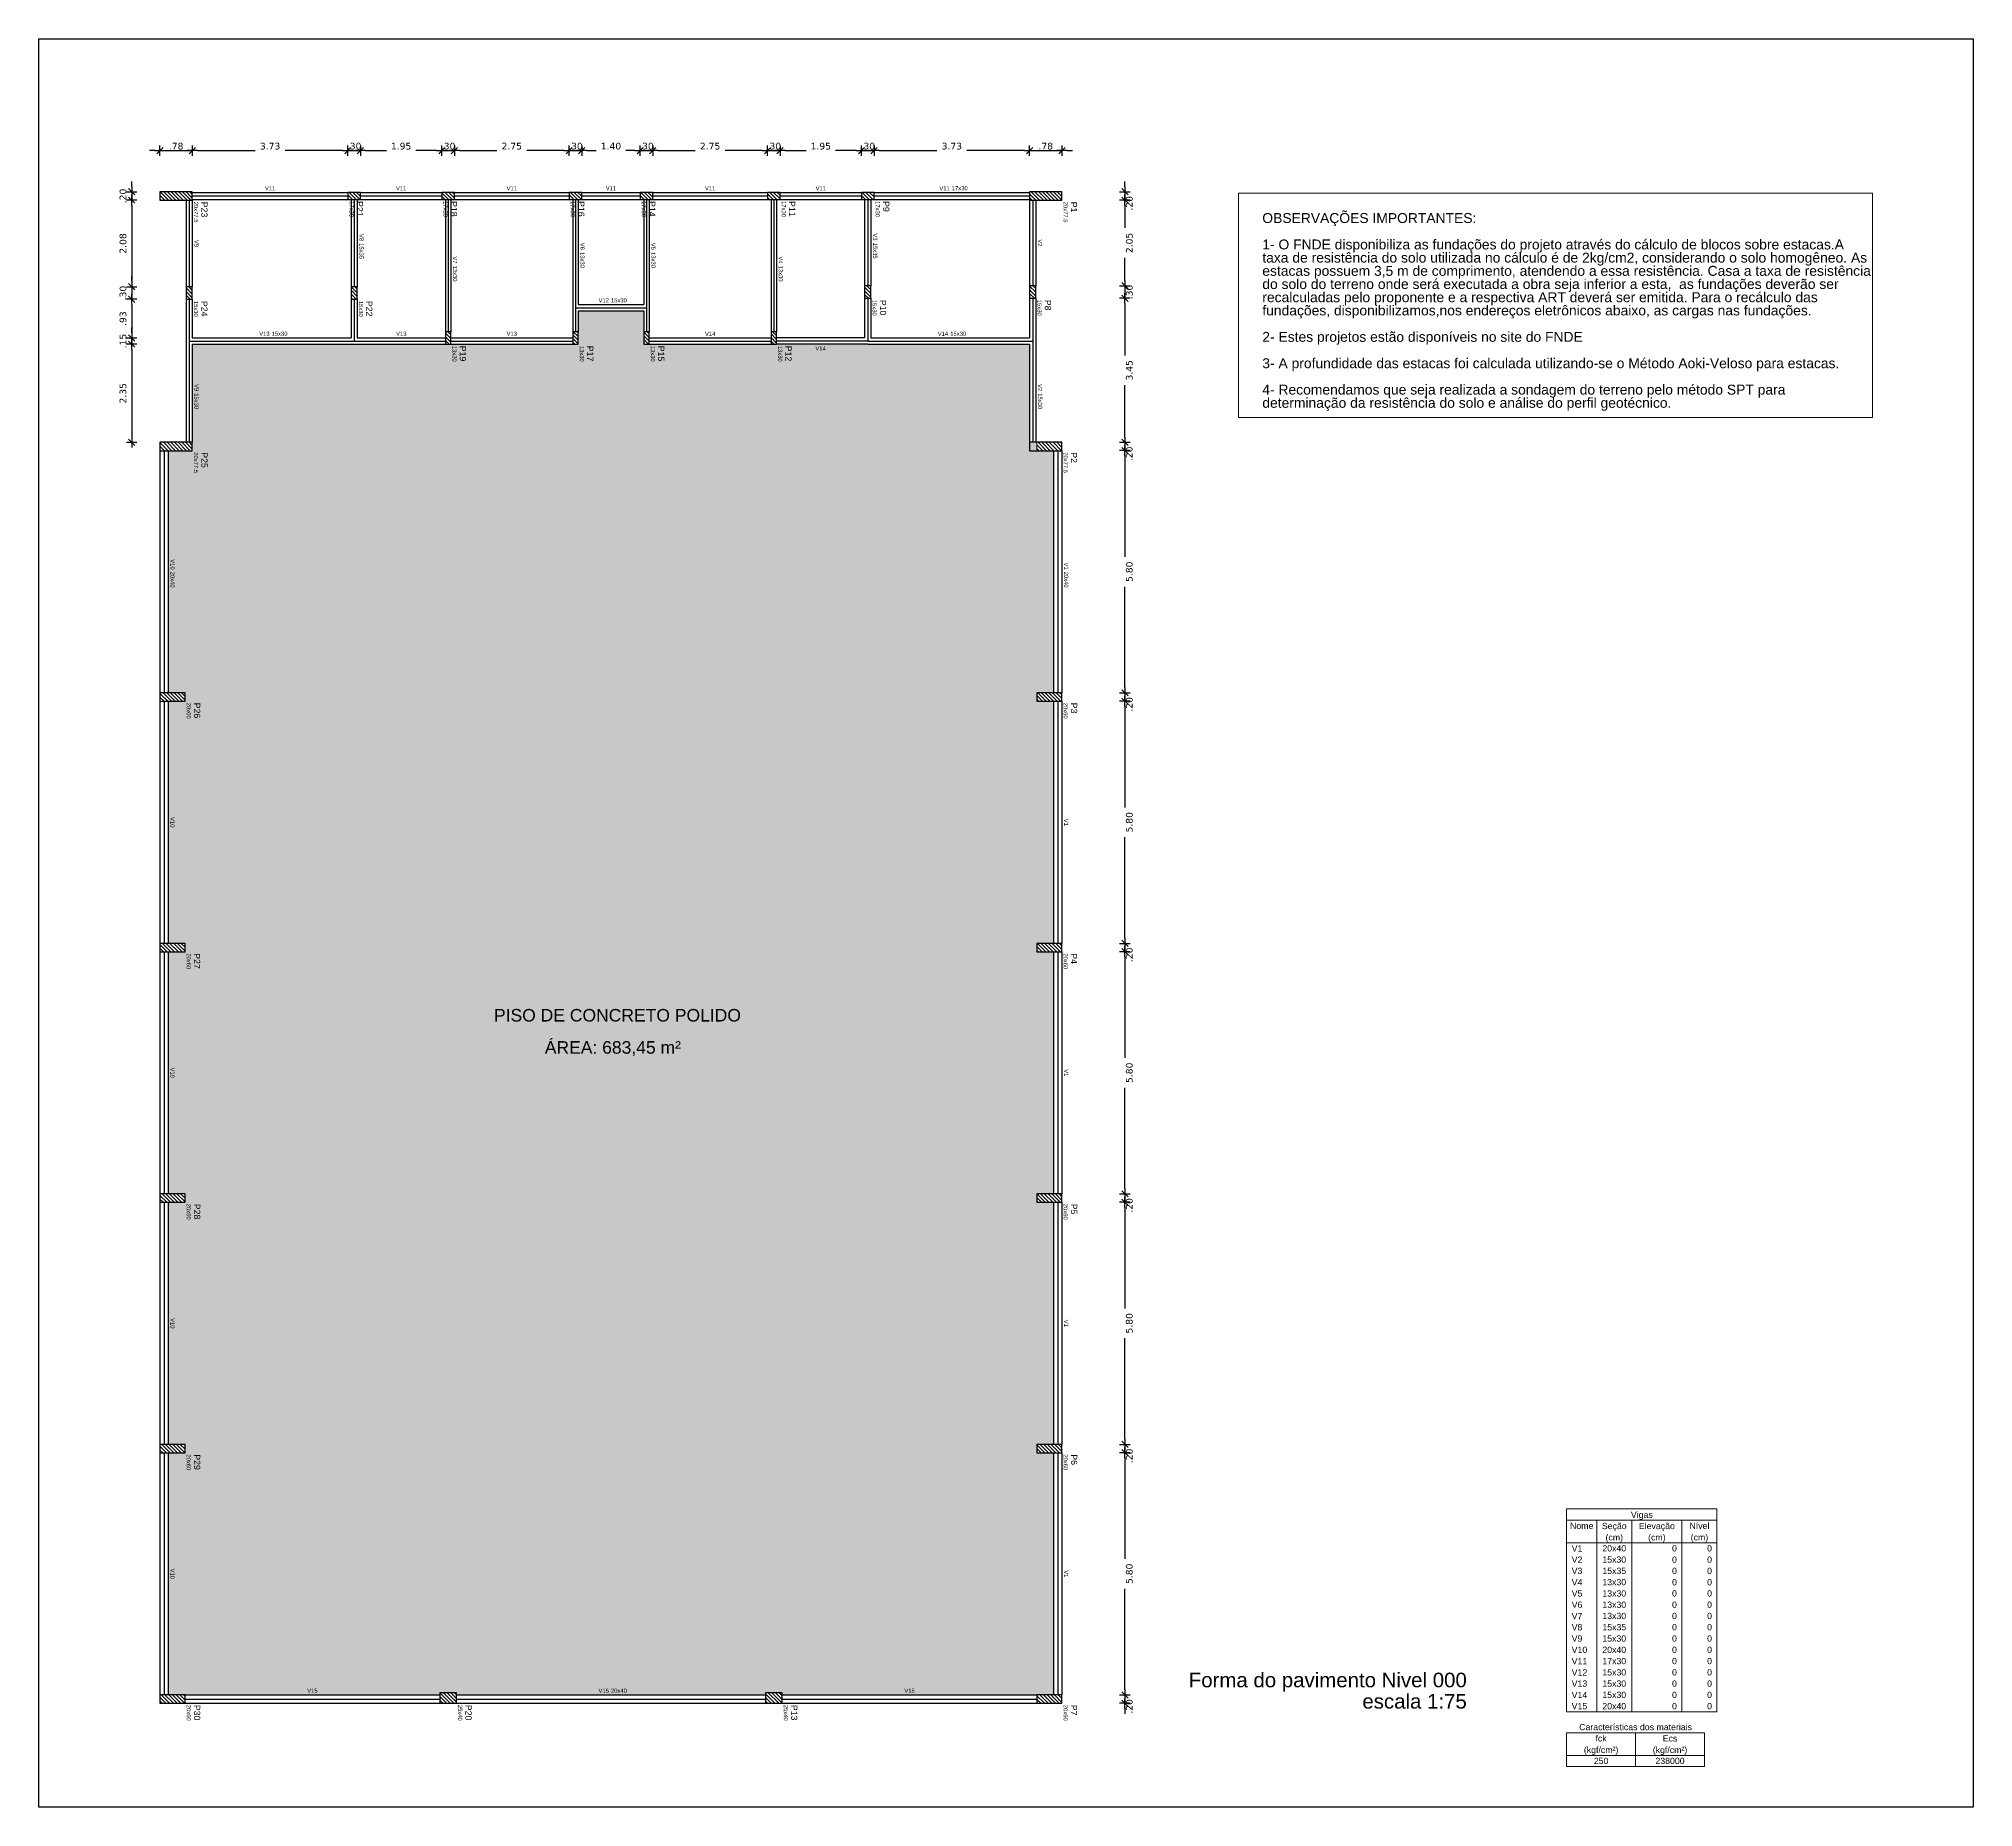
# Model space of a CAD drawing. Extents: x 25 to 1028, y -81 to 176.
# Drawn here: x 812.4 to 858.73, y 133.38 to 175.74 of the extents above; entities that cross this region are included whole.
import ezdxf

# ---------------------------------------------------------------- set-up
doc = ezdxf.new("R2010")
doc.units = 0
doc.header["$LTSCALE"] = 0.3
doc.header["$PDSIZE"] = 0.1
doc.layers.get('0').update_dxf_attribs({"linetype": 'CONTINUOUS'})
doc.layers.get('Defpoints').update_dxf_attribs({"linetype": 'CONTINUOUS'})
for name, color, linetype in [('ARQ-CTA-1_100', 1, 'CONTINUOUS'), ('FO-Eixos', 5, 'CONTINUOUS'), ('FO-Pilares', 4, 'CONTINUOUS'), ('FO-Vigas', 1, 'CONTINUOUS')]:
    doc.layers.add(name, color=color, linetype=linetype)
for name, color, linetype, lineweight in [('DT-Título', 3, 'CONTINUOUS', 20), ('FO-Hachuras dos pilares', 9, 'CONTINUOUS', 5), ('FO-Textos das vigas', 7, 'CONTINUOUS', 5), ('FO-Textos dos pilares', 7, 'CONTINUOUS', 5), ('FO-Títulos', 1, 'CONTINUOUS', 20), ('HAT', 8, 'CONTINUOUS', 15), ('LC-Textos', 3, 'CONTINUOUS', 20)]:
    doc.layers.add(name, color=color, linetype=linetype, lineweight=lineweight)
doc.layers.add('VPort', color=45, linetype='CONTINUOUS', plot=False)
doc.styles.add('Arial', font='arial.ttf')
doc.styles.add('FNDE Texto Cota 0100', font='verdana.ttf', dxfattribs={"height": 0.16})
doc.dimstyles.new('FNDE 1-0100', dxfattribs={"dimscale": 2.5, "dimtxt": 0.16, "dimasz": 0.05, "dimexe": 0.15, "dimexo": 0.15, "dimgap": 0.05, "dimtad": 1, "dimzin": 4, "dimdsep": 46, "dimtxsty": 'FNDE Texto Cota 0100', "dimblk": 'tic', "dimcen": 0.15, "dimdle": 0.15, "dimse1": 1, "dimse2": 1, "dimclrd": 251, "dimclre": 251, "dimclrt": 256, "dimaunit": 1, "dimadec": 3, "dimazin": 0, "dimtfac": 1, "dimtix": 1, "dimtmove": 2, "dimatfit": 3, "dimldrblk": 'tic', "dimfxl": 0.15, "dimtvp": 1, "dimtolj": 1, "dimtzin": 0, "dimarcsym": 0})
pattern_1 = [(315, (832.953963, 241.40413), (0.044194174, 0.044194174), [])]

msp = doc.modelspace()

# ---------------------------------------------------------------- texts
at = {"layer": 'FO-Textos das vigas', "char_height": 0.1, "line_spacing_factor": 0.798, "style": 'Arial'}
for s, insert, width, attachment_point, rotation in [('V11', (817.94196329, 172.10863265), 0.36, 8, 0.000210459), ('V11', (821.07946329, 172.10863265), 0.36, 8, 0.000210459), ('V11', (823.72946329, 172.10863265), 0.36, 8, 0.000210459), ('V11', (826.10446329, 172.10863265), 0.36, 8, 0.000210459), ('V11', (828.47946329, 172.10863265), 0.36, 8, 0.000210459), ('V11', (831.12946329, 172.10863265), 0.36, 8, 0.000210459), ('V11', (834.21696329, 172.10863265), 0.36, 9, 0.000210459), ('17x30', (834.26696329, 172.10863265), 0.6, 7, 0.000210459), ('V8', (820.07946329, 170.89363265), 0.24, 9, 270), ('V3', (832.37946329, 170.90613265), 0.24, 9, 270), ('V9', (816.12896329, 170.83613265), 0.24, 8, 270), ('15x35', (820.07946329, 170.84363265), 0.6, 7, 270), ('V7', (822.31946329, 170.35613265), 0.24, 9, 270), ('V6', (825.36946329, 170.68113265), 0.24, 9, 270), ('13x30', (825.36946329, 170.63113265), 0.6, 7, 270), ('V5', (827.06946329, 170.68113265), 0.24, 9, 270), ('13x30', (827.06946329, 170.63113265), 0.6, 7, 270), ('V4', (830.11946329, 170.35613265), 0.24, 9, 270), ('15x35', (832.37946329, 170.85613265), 0.6, 7, 270), ('V2', (836.32946329, 170.84863265), 0.24, 8, 270), ('13x30', (822.31946329, 170.30613265), 0.6, 7, 270), ('13x30', (830.11946329, 170.30613265), 0.6, 7, 270), ('V12', (826.05446329, 169.42363265), 0.36, 9, 0.000210459), ('15x30', (826.10446329, 169.42363265), 0.6, 7, 0.000210459), ('V13', (817.92946329, 168.62363265), 0.36, 9, 0.000210459), ('15x30', (817.97896329, 168.62363265), 0.6, 7, 0.000210459), ('V13', (821.08446329, 168.62313265), 0.36, 8, 0.000210459), ('V13', (823.72946329, 168.62313265), 0.36, 8, 0.000210459), ('V14', (828.47946329, 168.62313265), 0.36, 8, 0.000210459), ('V14', (834.17946329, 168.62363265), 0.36, 9, 0.000210459), ('15x30', (834.22946329, 168.62363265), 0.6, 7, 0.000210459), ('V14', (831.12446329, 168.27313265), 0.36, 8, 0.000210459), ('V9', (816.12896329, 167.29863265), 0.24, 9, 270), ('V2', (836.32946329, 167.29863265), 0.24, 9, 270), ('15x30', (816.12896329, 167.24863265), 0.6, 7, 270), ('15x30', (836.32946329, 167.24863265), 0.6, 7, 270), ('V10', (815.55446329, 163.02363265), 0.36, 9, 270), ('V1', (836.95446329, 163.02363265), 0.24, 9, 270), ('20x40', (815.55446329, 162.97363265), 0.6, 7, 270), ('20x40', (836.95446329, 162.97363265), 0.6, 7, 270), ('V10', (815.55446329, 156.97363265), 0.36, 8, 270), ('V1', (836.95446329, 156.97363265), 0.24, 8, 270), ('V10', (815.55446329, 150.97363265), 0.36, 8, 270), ('V1', (836.95446329, 150.97363265), 0.24, 8, 270), ('V10', (815.55446329, 144.97363265), 0.36, 8, 270), ('V1', (836.95446329, 144.97363265), 0.24, 8, 270), ('V10', (815.55446329, 138.97363265), 0.36, 8, 270), ('V1', (836.95446329, 138.97363265), 0.24, 8, 270), ('V15', (818.95446329, 136.12413265), 0.36, 8, 0.000210459), ('V15', (826.05446329, 136.12363265), 0.36, 9, 0.000210459), ('20x40', (826.10446329, 136.12363265), 0.6, 7, 0.000210459), ('V15', (833.25446329, 136.12363265), 0.36, 8, 0.000210459)]:
    msp.add_mtext(s, dxfattribs=dict(at, insert=insert, width=width, attachment_point=attachment_point, rotation=rotation))
at = {"layer": 'FO-Textos das vigas', "char_height": 0.15, "line_spacing_factor": 0.798, "style": 'Arial'}
for s, insert, width, attachment_point in [('Vigas', (850.79025955, 140.26792926), 0.9, 8), ('Nome', (849.35025955, 140.04742926), 0.72, 8), ('Seção', (850.13025955, 139.99792926), 0.9, 8), ('(cm)', (850.13025955, 139.72792926), 0.72, 8), ('Elevação', (851.15025955, 139.99792926), 1.44, 8), ('(cm)', (851.15025955, 139.72792926), 0.72, 8), ('Nível', (852.17025955, 140.04742926), 0.9, 8), ('(cm)', (852.17025955, 139.72792926), 0.72, 8), ('V1', (849.11025955, 139.50742926), 0.36, 7), ('20x40', (850.13025955, 139.50742926), 0.9, 8), ('0', (851.63025955, 139.50742926), 0.18, 9), ('0', (852.47025955, 139.50742926), 0.18, 9), ('V2', (849.11025955, 139.23742926), 0.36, 7), ('V3', (849.11025955, 138.96742926), 0.36, 7), ('15x30', (850.13025955, 139.23742926), 0.9, 8), ('15x35', (850.13025955, 138.96742926), 0.9, 8), ('0', (851.63025955, 139.23742926), 0.18, 9), ('0', (851.63025955, 138.96742926), 0.18, 9), ('0', (852.47025955, 139.23742926), 0.18, 9), ('0', (852.47025955, 138.96742926), 0.18, 9), ('V4', (849.11025955, 138.69742926), 0.36, 7), ('V5', (849.11025955, 138.42742926), 0.36, 7), ('13x30', (850.13025955, 138.69742926), 0.9, 8), ('13x30', (850.13025955, 138.42742926), 0.9, 8), ('0', (851.63025955, 138.69742926), 0.18, 9), ('0', (851.63025955, 138.42742926), 0.18, 9), ('0', (852.47025955, 138.69742926), 0.18, 9), ('0', (852.47025955, 138.42742926), 0.18, 9), ('V6', (849.11025955, 138.15742926), 0.36, 7), ('13x30', (850.13025955, 138.15742926), 0.9, 8), ('0', (851.63025955, 138.15742926), 0.18, 9), ('0', (852.47025955, 138.15742926), 0.18, 9), ('V7', (849.11025955, 137.88742926), 0.36, 7), ('V8', (849.11025955, 137.61742926), 0.36, 7), ('13x30', (850.13025955, 137.88742926), 0.9, 8), ('15x35', (850.13025955, 137.61742926), 0.9, 8), ('0', (851.63025955, 137.88742926), 0.18, 9), ('0', (851.63025955, 137.61742926), 0.18, 9), ('0', (852.47025955, 137.88742926), 0.18, 9), ('0', (852.47025955, 137.61742926), 0.18, 9), ('V9', (849.11025955, 137.34742926), 0.36, 7), ('V10', (849.11025955, 137.07742926), 0.54, 7), ('20x40', (850.13025955, 137.07742926), 0.9, 8), ('15x30', (850.13025955, 137.34742926), 0.9, 8), ('0', (851.63025955, 137.34742926), 0.18, 9), ('0', (851.63025955, 137.07742926), 0.18, 9), ('0', (852.47025955, 137.34742926), 0.18, 9), ('0', (852.47025955, 137.07742926), 0.18, 9), ('V11', (849.11025955, 136.80742926), 0.54, 7), ('V12', (849.11025955, 136.53742926), 0.54, 7), ('17x30', (850.13025955, 136.80742926), 0.9, 8), ('15x30', (850.13025955, 136.53742926), 0.9, 8), ('0', (851.63025955, 136.80742926), 0.18, 9), ('0', (851.63025955, 136.53742926), 0.18, 9), ('0', (852.47025955, 136.80742926), 0.18, 9), ('0', (852.47025955, 136.53742926), 0.18, 9), ('V13', (849.11025955, 136.26742926), 0.54, 7), ('15x30', (850.13025955, 136.26742926), 0.9, 8), ('0', (851.63025955, 136.26742926), 0.18, 9), ('0', (852.47025955, 136.26742926), 0.18, 9), ('V14', (849.11025955, 135.99742926), 0.54, 7), ('V15', (849.11025955, 135.72742926), 0.54, 7), ('20x40', (850.13025955, 135.72742926), 0.9, 8), ('15x30', (850.13025955, 135.99742926), 0.9, 8), ('0', (851.63025955, 135.99742926), 0.18, 9), ('0', (851.63025955, 135.72742926), 0.18, 9), ('0', (852.47025955, 135.99742926), 0.18, 9), ('0', (852.47025955, 135.72742926), 0.18, 9), ('Características dos materiais', (850.64025955, 135.22645508), 5.22, 8), ('(kgf/cm²)', (849.81525955, 134.63695508), 1.62, 8), ('fck', (849.81525955, 134.95645508), 0.54, 8), ('(kgf/cm²)', (851.46525955, 134.63695508), 1.62, 8), ('Ecs', (851.46525955, 134.95645508), 0.54, 8), ('250', (849.81525955, 134.41645508), 0.54, 8), ('238000', (851.46525955, 134.41645508), 1.08, 8)]:
    msp.add_mtext(s, dxfattribs=dict(at, insert=insert, width=width, attachment_point=attachment_point))
at = {"layer": 'FO-Textos dos pilares', "attachment_point": 7, "rotation": 270, "line_spacing_factor": 0.798, "style": 'Arial'}
for s, insert, char_height, width in [('20x77.5', (816.11696329, 171.83613265), 0.1, 0.84), ('P23', (816.29196329, 171.83613265), 0.15, 0.54), ('17x30', (819.84196329, 171.85113265), 0.1, 0.6), ('P21', (820.01696329, 171.85113265), 0.15, 0.54), ('17x30', (822.09196329, 171.85113265), 0.1, 0.6), ('P18', (822.26696329, 171.85113265), 0.15, 0.54), ('17x30', (825.14196329, 171.85113265), 0.1, 0.6), ('P16', (825.31696329, 171.85113265), 0.15, 0.54), ('17x30', (826.84196329, 171.85113265), 0.1, 0.6), ('P14', (827.01696329, 171.85113265), 0.15, 0.54), ('17x30', (830.19196329, 171.85113265), 0.1, 0.6), ('P11', (830.36696329, 171.85113265), 0.15, 0.54), ('17x30', (832.44196329, 171.85113265), 0.1, 0.6), ('P9', (832.61696329, 171.85113265), 0.15, 0.36), ('20x77.5', (836.94196329, 171.83613265), 0.1, 0.84), ('P1', (837.11696329, 171.83613265), 0.15, 0.36), ('15x30', (816.11696329, 169.46113265), 0.1, 0.6), ('P24', (816.29196329, 169.46113265), 0.15, 0.54), ('15x30', (820.06696329, 169.46113265), 0.1, 0.6), ('P22', (820.24196329, 169.46113265), 0.15, 0.54), ('15x30', (832.36696329, 169.48613265), 0.1, 0.6), ('P10', (832.54196329, 169.48613265), 0.15, 0.54), ('15x30', (836.31696329, 169.48613265), 0.1, 0.6), ('P8', (836.49196329, 169.48613265), 0.15, 0.36), ('13x30', (822.30696329, 168.38613265), 0.1, 0.6), ('P19', (822.48196329, 168.38613265), 0.15, 0.54), ('13x30', (825.35696329, 168.38613265), 0.1, 0.6), ('P17', (825.53196329, 168.38613265), 0.15, 0.54), ('13x30', (827.05696329, 168.38613265), 0.1, 0.6), ('P15', (827.23196329, 168.38613265), 0.15, 0.54), ('13x30', (830.10696329, 168.38613265), 0.1, 0.6), ('P12', (830.28196329, 168.38613265), 0.15, 0.54), ('20x77.5', (816.11696329, 165.83613265), 0.1, 0.84), ('P25', (816.29196329, 165.83613265), 0.15, 0.54), ('20x77.5', (836.94196329, 165.83613265), 0.1, 0.84), ('P2', (837.11696329, 165.83613265), 0.15, 0.36), ('20x60', (815.94196329, 159.83613265), 0.1, 0.6), ('P26', (816.11696329, 159.83613265), 0.15, 0.54), ('20x60', (836.94196329, 159.83613265), 0.1, 0.6), ('P3', (837.11696329, 159.83613265), 0.15, 0.36), ('20x60', (815.94196329, 153.83613265), 0.1, 0.6), ('P27', (816.11696329, 153.83613265), 0.15, 0.54), ('20x60', (836.94196329, 153.83613265), 0.1, 0.6), ('P4', (837.11696329, 153.83613265), 0.15, 0.36), ('20x60', (815.94196329, 147.83613265), 0.1, 0.6), ('P28', (816.11696329, 147.83613265), 0.15, 0.54), ('20x60', (836.94196329, 147.83613265), 0.1, 0.6), ('P5', (837.11696329, 147.83613265), 0.15, 0.36), ('20x60', (815.94196329, 141.83613265), 0.1, 0.6), ('P29', (816.11696329, 141.83613265), 0.15, 0.54), ('20x60', (836.94196329, 141.83613265), 0.1, 0.6), ('P6', (837.11696329, 141.83613265), 0.15, 0.36), ('20x60', (815.94196329, 135.83613265), 0.1, 0.6), ('P30', (816.11696329, 135.83613265), 0.15, 0.54), ('25x40', (822.44196329, 135.83613265), 0.1, 0.6), ('P20', (822.61696329, 135.83613265), 0.15, 0.54), ('25x40', (830.24196329, 135.83613265), 0.1, 0.6), ('P13', (830.41696329, 135.83613265), 0.15, 0.54), ('20x60', (836.94196329, 135.83613265), 0.1, 0.6), ('P7', (837.11696329, 135.83613265), 0.15, 0.36)]:
    msp.add_mtext(s, dxfattribs=dict(at, insert=insert, char_height=char_height, width=width))
at = {"layer": 'FO-Textos dos pilares', "char_height": 0.3, "width": 11.802201734, "attachment_point": 7, "line_spacing_factor": 0.798, "style": 'Arial'}
for s, insert in [('PISO DE CONCRETO POLIDO ', (823.30297741, 152.19788485)), ('ÁREA: 683,45 m²', (824.51981202, 151.37567467))]:
    msp.add_mtext(s, dxfattribs=dict(at, insert=insert))
at = {"layer": 'FO-Títulos', "char_height": 0.35, "attachment_point": 9, "line_spacing_factor": 0.798, "style": 'Arial'}
for s, insert, width in [('Forma do pavimento Nivel 000', (846.59898083, 136.15059833), 11.76), ('escala 1:75', (846.59898083, 135.74109833), 4.62)]:
    msp.add_mtext(s, dxfattribs=dict(at, insert=insert, width=width))
at = {"layer": 'LC-Textos', "insert": (841.7020909, 166.82781231), "char_height": 0.2376, "width": 14.5332223748, "attachment_point": 7, "line_spacing_factor": 0.798, "style": 'Arial'}
msp.add_mtext('OBSERVAÇÕES IMPORTANTES:\\P\\P1- O FNDE disponibiliza as fundações do projeto através do cálculo de blocos sobre estacas.A taxa de resistência do solo utilizada no cálculo é de 2kg/cm2, considerando o solo homogêneo. As estacas possuem 3,5 m de comprimento, atendendo a essa resistência. Casa a taxa de resistência do solo do terreno onde será executada a obra seja inferior a esta,  as fundações deverão ser recalculadas pelo proponente e a respectiva ART deverá ser emitida. Para o recálculo das fundações, disponibilizamos,nos endereços eletrônicos abaixo, as cargas nas fundações.\\P\\P2- Estes projetos estão disponíveis no site do FNDE\\P\\P3- A profundidade das estacas foi calculada utilizando-se o Método Aoki-Veloso para estacas.\\P\\P4- Recomendamos que seja realizada a sondagem do terreno pelo método SPT para determinação da resistência do solo e análise do perfil geotécnico.', dxfattribs=at)

# ---------------------------------------------------------------- blocks, each defined once
blk = doc.blocks.new('tic')
at = {"color": 251}
for p, q in [((-1, 0), (1, 0)), ((0, -1), (0, 1))]:
    blk.add_line(p, q, dxfattribs=at)
blk.add_line((-0.6, -0.6), (0.6, 0.6))
blk = doc.blocks.new('*D935')
at = {"layer": 'ARQ-CTA-1_100', "color": 251, "lineweight": -2}
for p, q in [((838.411, 172.199), (838.411, 172.324)), ((838.411, 172.074), (838.411, 171.874)), ((838.411, 171.749), (838.411, 171.624))]:
    blk.add_line(p, q, dxfattribs=at)
at = {"layer": 'Defpoints', "color": 0}
for p in [(836.904, 172.074), (836.904, 171.874), (838.411, 171.874)]:
    blk.add_point(p, dxfattribs=at)
at = {"layer": 'ARQ-CTA-1_100', "color": 251, "lineweight": -2, "xscale": 0.125, "yscale": 0.125, "zscale": 0.125}
for p, rotation in [((838.411, 172.074), 270), ((838.411, 171.874), 90)]:
    blk.add_blockref('tic', p, dxfattribs=dict(at, rotation=rotation))
at = {"layer": 'ARQ-CTA-1_100', "insert": (838.517, 171.798), "char_height": 0.16, "attachment_point": 5, "rotation": 90, "style": 'FNDE Texto Cota 0100'}
blk.add_mtext('\\A1;.20', dxfattribs=at)
blk = doc.blocks.new('*D936')
at = {"layer": 'ARQ-CTA-1_100', "color": 251, "lineweight": -2}
for p, q in [((838.411, 171.749), (838.411, 171.207)), ((838.411, 169.949), (838.411, 170.49))]:
    blk.add_line(p, q, dxfattribs=at)
at = {"layer": 'Defpoints', "color": 0}
for p in [(836.904, 171.874), (836.279, 169.824), (838.411, 169.824)]:
    blk.add_point(p, dxfattribs=at)
at = {"layer": 'ARQ-CTA-1_100', "color": 251, "lineweight": -2, "xscale": 0.125, "yscale": 0.125, "zscale": 0.125}
for p, rotation in [((838.411, 171.874), 90), ((838.411, 169.824), 270)]:
    blk.add_blockref('tic', p, dxfattribs=dict(at, rotation=rotation))
at = {"layer": 'ARQ-CTA-1_100', "insert": (838.517, 170.849), "char_height": 0.16, "attachment_point": 5, "rotation": 90, "style": 'FNDE Texto Cota 0100'}
blk.add_mtext('\\A1;2.05', dxfattribs=at)
blk = doc.blocks.new('*D937')
at = {"layer": 'ARQ-CTA-1_100', "color": 251, "lineweight": -2}
for p, q in [((838.411, 169.949), (838.411, 170.074)), ((838.411, 169.824), (838.411, 169.524)), ((838.411, 169.399), (838.411, 169.274))]:
    blk.add_line(p, q, dxfattribs=at)
at = {"layer": 'Defpoints', "color": 0}
for p in [(836.279, 169.824), (836.279, 169.524), (838.411, 169.524)]:
    blk.add_point(p, dxfattribs=at)
at = {"layer": 'ARQ-CTA-1_100', "color": 251, "lineweight": -2, "xscale": 0.125, "yscale": 0.125, "zscale": 0.125}
for p, rotation in [((838.411, 169.824), 270), ((838.411, 169.524), 90)]:
    blk.add_blockref('tic', p, dxfattribs=dict(at, rotation=rotation))
at = {"layer": 'ARQ-CTA-1_100', "insert": (838.517, 169.674), "char_height": 0.16, "attachment_point": 5, "rotation": 90, "style": 'FNDE Texto Cota 0100'}
blk.add_mtext('\\A1;.30', dxfattribs=at)
blk = doc.blocks.new('*D938')
at = {"layer": 'ARQ-CTA-1_100', "color": 251, "lineweight": -2}
for p, q in [((838.411, 169.399), (838.411, 168.157)), ((838.411, 166.199), (838.411, 167.441))]:
    blk.add_line(p, q, dxfattribs=at)
at = {"layer": 'Defpoints', "color": 0}
for p in [(836.279, 169.524), (836.904, 166.074), (838.411, 166.074)]:
    blk.add_point(p, dxfattribs=at)
at = {"layer": 'ARQ-CTA-1_100', "color": 251, "lineweight": -2, "xscale": 0.125, "yscale": 0.125, "zscale": 0.125}
for p, rotation in [((838.411, 169.524), 90), ((838.411, 166.074), 270)]:
    blk.add_blockref('tic', p, dxfattribs=dict(at, rotation=rotation))
at = {"layer": 'ARQ-CTA-1_100', "insert": (838.517, 167.799), "char_height": 0.16, "attachment_point": 5, "rotation": 90, "style": 'FNDE Texto Cota 0100'}
blk.add_mtext('\\A1;3.45', dxfattribs=at)
blk = doc.blocks.new('*D939')
at = {"layer": 'ARQ-CTA-1_100', "color": 251, "lineweight": -2}
for p, q in [((838.411, 166.199), (838.411, 166.324)), ((838.411, 166.074), (838.411, 165.874)), ((838.411, 165.749), (838.411, 165.624))]:
    blk.add_line(p, q, dxfattribs=at)
at = {"layer": 'Defpoints', "color": 0}
for p in [(836.904, 166.074), (836.904, 165.874), (838.411, 165.874)]:
    blk.add_point(p, dxfattribs=at)
at = {"layer": 'ARQ-CTA-1_100', "color": 251, "lineweight": -2, "xscale": 0.125, "yscale": 0.125, "zscale": 0.125}
for p, rotation in [((838.411, 166.074), 270), ((838.411, 165.874), 90)]:
    blk.add_blockref('tic', p, dxfattribs=dict(at, rotation=rotation))
at = {"layer": 'ARQ-CTA-1_100', "insert": (838.517, 165.798), "char_height": 0.16, "attachment_point": 5, "rotation": 90, "style": 'FNDE Texto Cota 0100'}
blk.add_mtext('\\A1;.20', dxfattribs=at)
blk = doc.blocks.new('*D940')
at = {"layer": 'ARQ-CTA-1_100', "color": 251, "lineweight": -2}
for p, q in [((838.411, 165.749), (838.411, 163.331)), ((838.411, 160.199), (838.411, 162.616))]:
    blk.add_line(p, q, dxfattribs=at)
at = {"layer": 'Defpoints', "color": 0}
for p in [(836.904, 165.874), (836.904, 160.074), (838.411, 160.074)]:
    blk.add_point(p, dxfattribs=at)
at = {"layer": 'ARQ-CTA-1_100', "color": 251, "lineweight": -2, "xscale": 0.125, "yscale": 0.125, "zscale": 0.125}
for p, rotation in [((838.411, 165.874), 90), ((838.411, 160.074), 270)]:
    blk.add_blockref('tic', p, dxfattribs=dict(at, rotation=rotation))
at = {"layer": 'ARQ-CTA-1_100', "insert": (838.517, 162.974), "char_height": 0.16, "attachment_point": 5, "rotation": 90, "style": 'FNDE Texto Cota 0100'}
blk.add_mtext('\\A1;5.80', dxfattribs=at)
blk = doc.blocks.new('*D941')
at = {"layer": 'ARQ-CTA-1_100', "color": 251, "lineweight": -2}
for p, q in [((838.411, 160.199), (838.411, 160.324)), ((838.411, 160.074), (838.411, 159.874)), ((838.411, 159.749), (838.411, 159.624))]:
    blk.add_line(p, q, dxfattribs=at)
at = {"layer": 'Defpoints', "color": 0}
for p in [(836.904, 160.074), (836.904, 159.874), (838.411, 159.874)]:
    blk.add_point(p, dxfattribs=at)
at = {"layer": 'ARQ-CTA-1_100', "color": 251, "lineweight": -2, "xscale": 0.125, "yscale": 0.125, "zscale": 0.125}
for p, rotation in [((838.411, 160.074), 270), ((838.411, 159.874), 90)]:
    blk.add_blockref('tic', p, dxfattribs=dict(at, rotation=rotation))
at = {"layer": 'ARQ-CTA-1_100', "insert": (838.517, 159.798), "char_height": 0.16, "attachment_point": 5, "rotation": 90, "style": 'FNDE Texto Cota 0100'}
blk.add_mtext('\\A1;.20', dxfattribs=at)
blk = doc.blocks.new('*D942')
at = {"layer": 'ARQ-CTA-1_100', "color": 251, "lineweight": -2}
for p, q in [((838.411, 159.749), (838.411, 157.331)), ((838.411, 154.199), (838.411, 156.616))]:
    blk.add_line(p, q, dxfattribs=at)
at = {"layer": 'Defpoints', "color": 0}
for p in [(836.904, 159.874), (836.904, 154.074), (838.411, 154.074)]:
    blk.add_point(p, dxfattribs=at)
at = {"layer": 'ARQ-CTA-1_100', "color": 251, "lineweight": -2, "xscale": 0.125, "yscale": 0.125, "zscale": 0.125}
for p, rotation in [((838.411, 159.874), 90), ((838.411, 154.074), 270)]:
    blk.add_blockref('tic', p, dxfattribs=dict(at, rotation=rotation))
at = {"layer": 'ARQ-CTA-1_100', "insert": (838.517, 156.974), "char_height": 0.16, "attachment_point": 5, "rotation": 90, "style": 'FNDE Texto Cota 0100'}
blk.add_mtext('\\A1;5.80', dxfattribs=at)
blk = doc.blocks.new('*D943')
at = {"layer": 'ARQ-CTA-1_100', "color": 251, "lineweight": -2}
for p, q in [((838.411, 154.199), (838.411, 154.324)), ((838.411, 154.074), (838.411, 153.874)), ((838.411, 153.749), (838.411, 153.624))]:
    blk.add_line(p, q, dxfattribs=at)
at = {"layer": 'Defpoints', "color": 0}
for p in [(836.904, 154.074), (836.904, 153.874), (838.411, 153.874)]:
    blk.add_point(p, dxfattribs=at)
at = {"layer": 'ARQ-CTA-1_100', "color": 251, "lineweight": -2, "xscale": 0.125, "yscale": 0.125, "zscale": 0.125}
for p, rotation in [((838.411, 154.074), 270), ((838.411, 153.874), 90)]:
    blk.add_blockref('tic', p, dxfattribs=dict(at, rotation=rotation))
at = {"layer": 'ARQ-CTA-1_100', "insert": (838.517, 153.798), "char_height": 0.16, "attachment_point": 5, "rotation": 90, "style": 'FNDE Texto Cota 0100'}
blk.add_mtext('\\A1;.20', dxfattribs=at)
blk = doc.blocks.new('*D944')
at = {"layer": 'ARQ-CTA-1_100', "color": 251, "lineweight": -2}
for p, q in [((838.411, 153.749), (838.411, 151.331)), ((838.411, 148.199), (838.411, 150.616))]:
    blk.add_line(p, q, dxfattribs=at)
at = {"layer": 'Defpoints', "color": 0}
for p in [(836.904, 153.874), (836.904, 148.074), (838.411, 148.074)]:
    blk.add_point(p, dxfattribs=at)
at = {"layer": 'ARQ-CTA-1_100', "color": 251, "lineweight": -2, "xscale": 0.125, "yscale": 0.125, "zscale": 0.125}
for p, rotation in [((838.411, 153.874), 90), ((838.411, 148.074), 270)]:
    blk.add_blockref('tic', p, dxfattribs=dict(at, rotation=rotation))
at = {"layer": 'ARQ-CTA-1_100', "insert": (838.517, 150.974), "char_height": 0.16, "attachment_point": 5, "rotation": 90, "style": 'FNDE Texto Cota 0100'}
blk.add_mtext('\\A1;5.80', dxfattribs=at)
blk = doc.blocks.new('*D945')
at = {"layer": 'ARQ-CTA-1_100', "color": 251, "lineweight": -2}
for p, q in [((838.411, 148.199), (838.411, 148.324)), ((838.411, 148.074), (838.411, 147.874)), ((838.411, 147.749), (838.411, 147.624))]:
    blk.add_line(p, q, dxfattribs=at)
at = {"layer": 'Defpoints', "color": 0}
for p in [(836.904, 148.074), (836.904, 147.874), (838.411, 147.874)]:
    blk.add_point(p, dxfattribs=at)
at = {"layer": 'ARQ-CTA-1_100', "color": 251, "lineweight": -2, "xscale": 0.125, "yscale": 0.125, "zscale": 0.125}
for p, rotation in [((838.411, 148.074), 270), ((838.411, 147.874), 90)]:
    blk.add_blockref('tic', p, dxfattribs=dict(at, rotation=rotation))
at = {"layer": 'ARQ-CTA-1_100', "insert": (838.517, 147.798), "char_height": 0.16, "attachment_point": 5, "rotation": 90, "style": 'FNDE Texto Cota 0100'}
blk.add_mtext('\\A1;.20', dxfattribs=at)
blk = doc.blocks.new('*D946')
at = {"layer": 'ARQ-CTA-1_100', "color": 251, "lineweight": -2}
for p, q in [((838.411, 147.749), (838.411, 145.331)), ((838.411, 142.199), (838.411, 144.616))]:
    blk.add_line(p, q, dxfattribs=at)
at = {"layer": 'Defpoints', "color": 0}
for p in [(836.904, 147.874), (836.904, 142.074), (838.411, 142.074)]:
    blk.add_point(p, dxfattribs=at)
at = {"layer": 'ARQ-CTA-1_100', "color": 251, "lineweight": -2, "xscale": 0.125, "yscale": 0.125, "zscale": 0.125}
for p, rotation in [((838.411, 147.874), 90), ((838.411, 142.074), 270)]:
    blk.add_blockref('tic', p, dxfattribs=dict(at, rotation=rotation))
at = {"layer": 'ARQ-CTA-1_100', "insert": (838.517, 144.974), "char_height": 0.16, "attachment_point": 5, "rotation": 90, "style": 'FNDE Texto Cota 0100'}
blk.add_mtext('\\A1;5.80', dxfattribs=at)
blk = doc.blocks.new('*D947')
at = {"layer": 'ARQ-CTA-1_100', "color": 251, "lineweight": -2}
for p, q in [((838.411, 142.199), (838.411, 142.324)), ((838.411, 142.074), (838.411, 141.874)), ((838.411, 141.749), (838.411, 141.624))]:
    blk.add_line(p, q, dxfattribs=at)
at = {"layer": 'Defpoints', "color": 0}
for p in [(836.904, 142.074), (836.904, 141.874), (838.411, 141.874)]:
    blk.add_point(p, dxfattribs=at)
at = {"layer": 'ARQ-CTA-1_100', "color": 251, "lineweight": -2, "xscale": 0.125, "yscale": 0.125, "zscale": 0.125}
for p, rotation in [((838.411, 142.074), 270), ((838.411, 141.874), 90)]:
    blk.add_blockref('tic', p, dxfattribs=dict(at, rotation=rotation))
at = {"layer": 'ARQ-CTA-1_100', "insert": (838.517, 141.798), "char_height": 0.16, "attachment_point": 5, "rotation": 90, "style": 'FNDE Texto Cota 0100'}
blk.add_mtext('\\A1;.20', dxfattribs=at)
blk = doc.blocks.new('*D948')
at = {"layer": 'ARQ-CTA-1_100', "color": 251, "lineweight": -2}
for p, q in [((838.411, 141.749), (838.411, 139.331)), ((838.411, 136.199), (838.411, 138.616))]:
    blk.add_line(p, q, dxfattribs=at)
at = {"layer": 'Defpoints', "color": 0}
for p in [(836.904, 141.874), (836.904, 136.074), (838.411, 136.074)]:
    blk.add_point(p, dxfattribs=at)
at = {"layer": 'ARQ-CTA-1_100', "color": 251, "lineweight": -2, "xscale": 0.125, "yscale": 0.125, "zscale": 0.125}
for p, rotation in [((838.411, 141.874), 90), ((838.411, 136.074), 270)]:
    blk.add_blockref('tic', p, dxfattribs=dict(at, rotation=rotation))
at = {"layer": 'ARQ-CTA-1_100', "insert": (838.517, 138.974), "char_height": 0.16, "attachment_point": 5, "rotation": 90, "style": 'FNDE Texto Cota 0100'}
blk.add_mtext('\\A1;5.80', dxfattribs=at)
blk = doc.blocks.new('*D949')
at = {"layer": 'ARQ-CTA-1_100', "color": 251, "lineweight": -2}
for p, q in [((838.411, 136.199), (838.411, 136.324)), ((838.411, 136.074), (838.411, 135.874)), ((838.411, 135.749), (838.411, 135.624))]:
    blk.add_line(p, q, dxfattribs=at)
at = {"layer": 'Defpoints', "color": 0}
for p in [(836.904, 136.074), (836.904, 135.874), (838.411, 135.874)]:
    blk.add_point(p, dxfattribs=at)
at = {"layer": 'ARQ-CTA-1_100', "color": 251, "lineweight": -2, "xscale": 0.125, "yscale": 0.125, "zscale": 0.125}
for p, rotation in [((838.411, 136.074), 270), ((838.411, 135.874), 90)]:
    blk.add_blockref('tic', p, dxfattribs=dict(at, rotation=rotation))
at = {"layer": 'ARQ-CTA-1_100', "insert": (838.517, 135.798), "char_height": 0.16, "attachment_point": 5, "rotation": 90, "style": 'FNDE Texto Cota 0100'}
blk.add_mtext('\\A1;.20', dxfattribs=at)
blk = doc.blocks.new('*D950')
at = {"layer": 'ARQ-CTA-1_100', "color": 251, "lineweight": -2}
for p, q in [((815.179, 173.06), (815.054, 173.06)), ((815.304, 173.06), (816.079, 173.06)), ((816.204, 173.06), (816.329, 173.06))]:
    blk.add_line(p, q, dxfattribs=at)
at = {"layer": 'Defpoints', "color": 0}
for p in [(816.079, 173.06), (815.304, 172.074), (816.079, 172.059)]:
    blk.add_point(p, dxfattribs=at)
at = {"layer": 'ARQ-CTA-1_100', "color": 251, "lineweight": -2, "xscale": 0.125, "yscale": 0.125, "zscale": 0.125}
blk.add_blockref('tic', (815.304, 173.06), dxfattribs=at)
at = {"layer": 'ARQ-CTA-1_100', "color": 251, "lineweight": -2, "xscale": 0.125, "yscale": 0.125, "zscale": 0.125, "rotation": 180}
blk.add_blockref('tic', (816.079, 173.06), dxfattribs=at)
at = {"layer": 'ARQ-CTA-1_100', "insert": (815.692, 173.166), "char_height": 0.16, "attachment_point": 5, "style": 'FNDE Texto Cota 0100'}
blk.add_mtext('\\A1;.78', dxfattribs=at)
blk = doc.blocks.new('*D951')
at = {"layer": 'ARQ-CTA-1_100', "color": 251, "lineweight": -2}
for p, q in [((816.204, 173.06), (817.584, 173.06)), ((819.679, 173.06), (818.3, 173.06))]:
    blk.add_line(p, q, dxfattribs=at)
at = {"layer": 'Defpoints', "color": 0}
for p in [(819.804, 173.06), (816.079, 172.059), (819.804, 172.059)]:
    blk.add_point(p, dxfattribs=at)
at = {"layer": 'ARQ-CTA-1_100', "color": 251, "lineweight": -2, "xscale": 0.125, "yscale": 0.125, "zscale": 0.125, "rotation": 180}
blk.add_blockref('tic', (816.079, 173.06), dxfattribs=at)
at = {"layer": 'ARQ-CTA-1_100', "color": 251, "lineweight": -2, "xscale": 0.125, "yscale": 0.125, "zscale": 0.125}
blk.add_blockref('tic', (819.804, 173.06), dxfattribs=at)
at = {"layer": 'ARQ-CTA-1_100', "insert": (817.942, 173.166), "char_height": 0.16, "attachment_point": 5, "style": 'FNDE Texto Cota 0100'}
blk.add_mtext('\\A1;3.73', dxfattribs=at)
blk = doc.blocks.new('*D952')
at = {"layer": 'ARQ-CTA-1_100', "color": 251, "lineweight": -2}
for p, q in [((819.679, 173.06), (819.554, 173.06)), ((819.804, 173.06), (820.104, 173.06)), ((820.229, 173.06), (820.354, 173.06))]:
    blk.add_line(p, q, dxfattribs=at)
at = {"layer": 'Defpoints', "color": 0}
for p in [(820.104, 173.06), (819.804, 172.059), (820.104, 172.059)]:
    blk.add_point(p, dxfattribs=at)
at = {"layer": 'ARQ-CTA-1_100', "color": 251, "lineweight": -2, "xscale": 0.125, "yscale": 0.125, "zscale": 0.125}
blk.add_blockref('tic', (819.804, 173.06), dxfattribs=at)
at = {"layer": 'ARQ-CTA-1_100', "color": 251, "lineweight": -2, "xscale": 0.125, "yscale": 0.125, "zscale": 0.125, "rotation": 180}
blk.add_blockref('tic', (820.104, 173.06), dxfattribs=at)
at = {"layer": 'ARQ-CTA-1_100', "insert": (819.954, 173.166), "char_height": 0.16, "attachment_point": 5, "style": 'FNDE Texto Cota 0100'}
blk.add_mtext('\\A1;.30', dxfattribs=at)
blk = doc.blocks.new('*D953')
at = {"layer": 'ARQ-CTA-1_100', "color": 251, "lineweight": -2}
for p, q in [((820.229, 173.06), (820.727, 173.06)), ((821.929, 173.06), (821.432, 173.06))]:
    blk.add_line(p, q, dxfattribs=at)
at = {"layer": 'Defpoints', "color": 0}
for p in [(822.054, 173.06), (820.104, 172.059), (822.054, 172.059)]:
    blk.add_point(p, dxfattribs=at)
at = {"layer": 'ARQ-CTA-1_100', "color": 251, "lineweight": -2, "xscale": 0.125, "yscale": 0.125, "zscale": 0.125, "rotation": 180}
blk.add_blockref('tic', (820.104, 173.06), dxfattribs=at)
at = {"layer": 'ARQ-CTA-1_100', "color": 251, "lineweight": -2, "xscale": 0.125, "yscale": 0.125, "zscale": 0.125}
blk.add_blockref('tic', (822.054, 173.06), dxfattribs=at)
at = {"layer": 'ARQ-CTA-1_100', "insert": (821.079, 173.166), "char_height": 0.16, "attachment_point": 5, "style": 'FNDE Texto Cota 0100'}
blk.add_mtext('\\A1;1.95', dxfattribs=at)
blk = doc.blocks.new('*D954')
at = {"layer": 'ARQ-CTA-1_100', "color": 251, "lineweight": -2}
for p, q in [((821.929, 173.06), (821.804, 173.06)), ((822.054, 173.06), (822.354, 173.06)), ((822.479, 173.06), (822.604, 173.06))]:
    blk.add_line(p, q, dxfattribs=at)
at = {"layer": 'Defpoints', "color": 0}
for p in [(822.354, 173.06), (822.054, 172.059), (822.354, 172.059)]:
    blk.add_point(p, dxfattribs=at)
at = {"layer": 'ARQ-CTA-1_100', "color": 251, "lineweight": -2, "xscale": 0.125, "yscale": 0.125, "zscale": 0.125}
blk.add_blockref('tic', (822.054, 173.06), dxfattribs=at)
at = {"layer": 'ARQ-CTA-1_100', "color": 251, "lineweight": -2, "xscale": 0.125, "yscale": 0.125, "zscale": 0.125, "rotation": 180}
blk.add_blockref('tic', (822.354, 173.06), dxfattribs=at)
at = {"layer": 'ARQ-CTA-1_100', "insert": (822.204, 173.166), "char_height": 0.16, "attachment_point": 5, "style": 'FNDE Texto Cota 0100'}
blk.add_mtext('\\A1;.30', dxfattribs=at)
blk = doc.blocks.new('*D955')
at = {"layer": 'ARQ-CTA-1_100', "color": 251, "lineweight": -2}
for p, q in [((822.479, 173.06), (823.371, 173.06)), ((824.979, 173.06), (824.088, 173.06))]:
    blk.add_line(p, q, dxfattribs=at)
at = {"layer": 'Defpoints', "color": 0}
for p in [(825.104, 173.06), (822.354, 172.059), (825.104, 172.059)]:
    blk.add_point(p, dxfattribs=at)
at = {"layer": 'ARQ-CTA-1_100', "color": 251, "lineweight": -2, "xscale": 0.125, "yscale": 0.125, "zscale": 0.125, "rotation": 180}
blk.add_blockref('tic', (822.354, 173.06), dxfattribs=at)
at = {"layer": 'ARQ-CTA-1_100', "color": 251, "lineweight": -2, "xscale": 0.125, "yscale": 0.125, "zscale": 0.125}
blk.add_blockref('tic', (825.104, 173.06), dxfattribs=at)
at = {"layer": 'ARQ-CTA-1_100', "insert": (823.729, 173.166), "char_height": 0.16, "attachment_point": 5, "style": 'FNDE Texto Cota 0100'}
blk.add_mtext('\\A1;2.75', dxfattribs=at)
blk = doc.blocks.new('*D956')
at = {"layer": 'ARQ-CTA-1_100', "color": 251, "lineweight": -2}
for p, q in [((824.979, 173.06), (824.854, 173.06)), ((825.104, 173.06), (825.404, 173.06)), ((825.529, 173.06), (825.654, 173.06))]:
    blk.add_line(p, q, dxfattribs=at)
at = {"layer": 'Defpoints', "color": 0}
for p in [(825.404, 173.06), (825.104, 172.059), (825.404, 172.059)]:
    blk.add_point(p, dxfattribs=at)
at = {"layer": 'ARQ-CTA-1_100', "color": 251, "lineweight": -2, "xscale": 0.125, "yscale": 0.125, "zscale": 0.125}
blk.add_blockref('tic', (825.104, 173.06), dxfattribs=at)
at = {"layer": 'ARQ-CTA-1_100', "color": 251, "lineweight": -2, "xscale": 0.125, "yscale": 0.125, "zscale": 0.125, "rotation": 180}
blk.add_blockref('tic', (825.404, 173.06), dxfattribs=at)
at = {"layer": 'ARQ-CTA-1_100', "insert": (825.254, 173.166), "char_height": 0.16, "attachment_point": 5, "style": 'FNDE Texto Cota 0100'}
blk.add_mtext('\\A1;.30', dxfattribs=at)
blk = doc.blocks.new('*D957')
at = {"layer": 'ARQ-CTA-1_100', "color": 251, "lineweight": -2}
for p, q in [((825.529, 173.06), (825.752, 173.06)), ((826.679, 173.06), (826.457, 173.06))]:
    blk.add_line(p, q, dxfattribs=at)
at = {"layer": 'Defpoints', "color": 0}
for p in [(826.804, 173.06), (825.404, 172.059), (826.804, 172.059)]:
    blk.add_point(p, dxfattribs=at)
at = {"layer": 'ARQ-CTA-1_100', "color": 251, "lineweight": -2, "xscale": 0.125, "yscale": 0.125, "zscale": 0.125, "rotation": 180}
blk.add_blockref('tic', (825.404, 173.06), dxfattribs=at)
at = {"layer": 'ARQ-CTA-1_100', "color": 251, "lineweight": -2, "xscale": 0.125, "yscale": 0.125, "zscale": 0.125}
blk.add_blockref('tic', (826.804, 173.06), dxfattribs=at)
at = {"layer": 'ARQ-CTA-1_100', "insert": (826.104, 173.166), "char_height": 0.16, "attachment_point": 5, "style": 'FNDE Texto Cota 0100'}
blk.add_mtext('\\A1;1.40', dxfattribs=at)
blk = doc.blocks.new('*D958')
at = {"layer": 'ARQ-CTA-1_100', "color": 251, "lineweight": -2}
for p, q in [((826.679, 173.06), (826.554, 173.06)), ((826.804, 173.06), (827.104, 173.06)), ((827.229, 173.06), (827.354, 173.06))]:
    blk.add_line(p, q, dxfattribs=at)
at = {"layer": 'Defpoints', "color": 0}
for p in [(827.104, 173.06), (826.804, 172.059), (827.104, 172.059)]:
    blk.add_point(p, dxfattribs=at)
at = {"layer": 'ARQ-CTA-1_100', "color": 251, "lineweight": -2, "xscale": 0.125, "yscale": 0.125, "zscale": 0.125}
blk.add_blockref('tic', (826.804, 173.06), dxfattribs=at)
at = {"layer": 'ARQ-CTA-1_100', "color": 251, "lineweight": -2, "xscale": 0.125, "yscale": 0.125, "zscale": 0.125, "rotation": 180}
blk.add_blockref('tic', (827.104, 173.06), dxfattribs=at)
at = {"layer": 'ARQ-CTA-1_100', "insert": (826.954, 173.166), "char_height": 0.16, "attachment_point": 5, "style": 'FNDE Texto Cota 0100'}
blk.add_mtext('\\A1;.30', dxfattribs=at)
blk = doc.blocks.new('*D959')
at = {"layer": 'ARQ-CTA-1_100', "color": 251, "lineweight": -2}
for p, q in [((827.229, 173.06), (828.121, 173.06)), ((829.729, 173.06), (828.838, 173.06))]:
    blk.add_line(p, q, dxfattribs=at)
at = {"layer": 'Defpoints', "color": 0}
for p in [(829.854, 173.06), (827.104, 172.059), (829.854, 172.059)]:
    blk.add_point(p, dxfattribs=at)
at = {"layer": 'ARQ-CTA-1_100', "color": 251, "lineweight": -2, "xscale": 0.125, "yscale": 0.125, "zscale": 0.125, "rotation": 180}
blk.add_blockref('tic', (827.104, 173.06), dxfattribs=at)
at = {"layer": 'ARQ-CTA-1_100', "color": 251, "lineweight": -2, "xscale": 0.125, "yscale": 0.125, "zscale": 0.125}
blk.add_blockref('tic', (829.854, 173.06), dxfattribs=at)
at = {"layer": 'ARQ-CTA-1_100', "insert": (828.479, 173.166), "char_height": 0.16, "attachment_point": 5, "style": 'FNDE Texto Cota 0100'}
blk.add_mtext('\\A1;2.75', dxfattribs=at)
blk = doc.blocks.new('*D960')
at = {"layer": 'ARQ-CTA-1_100', "color": 251, "lineweight": -2}
for p, q in [((829.729, 173.06), (829.604, 173.06)), ((829.854, 173.06), (830.154, 173.06)), ((830.279, 173.06), (830.404, 173.06))]:
    blk.add_line(p, q, dxfattribs=at)
at = {"layer": 'Defpoints', "color": 0}
for p in [(830.154, 173.06), (829.854, 172.059), (830.154, 172.059)]:
    blk.add_point(p, dxfattribs=at)
at = {"layer": 'ARQ-CTA-1_100', "color": 251, "lineweight": -2, "xscale": 0.125, "yscale": 0.125, "zscale": 0.125}
blk.add_blockref('tic', (829.854, 173.06), dxfattribs=at)
at = {"layer": 'ARQ-CTA-1_100', "color": 251, "lineweight": -2, "xscale": 0.125, "yscale": 0.125, "zscale": 0.125, "rotation": 180}
blk.add_blockref('tic', (830.154, 173.06), dxfattribs=at)
at = {"layer": 'ARQ-CTA-1_100', "insert": (830.004, 173.166), "char_height": 0.16, "attachment_point": 5, "style": 'FNDE Texto Cota 0100'}
blk.add_mtext('\\A1;.30', dxfattribs=at)
blk = doc.blocks.new('*D961')
at = {"layer": 'ARQ-CTA-1_100', "color": 251, "lineweight": -2}
for p, q in [((830.279, 173.06), (830.777, 173.06)), ((831.979, 173.06), (831.482, 173.06))]:
    blk.add_line(p, q, dxfattribs=at)
at = {"layer": 'Defpoints', "color": 0}
for p in [(832.104, 173.06), (830.154, 172.059), (832.104, 172.059)]:
    blk.add_point(p, dxfattribs=at)
at = {"layer": 'ARQ-CTA-1_100', "color": 251, "lineweight": -2, "xscale": 0.125, "yscale": 0.125, "zscale": 0.125, "rotation": 180}
blk.add_blockref('tic', (830.154, 173.06), dxfattribs=at)
at = {"layer": 'ARQ-CTA-1_100', "color": 251, "lineweight": -2, "xscale": 0.125, "yscale": 0.125, "zscale": 0.125}
blk.add_blockref('tic', (832.104, 173.06), dxfattribs=at)
at = {"layer": 'ARQ-CTA-1_100', "insert": (831.129, 173.166), "char_height": 0.16, "attachment_point": 5, "style": 'FNDE Texto Cota 0100'}
blk.add_mtext('\\A1;1.95', dxfattribs=at)
blk = doc.blocks.new('*D962')
at = {"layer": 'ARQ-CTA-1_100', "color": 251, "lineweight": -2}
for p, q in [((831.979, 173.06), (831.854, 173.06)), ((832.104, 173.06), (832.404, 173.06)), ((832.529, 173.06), (832.654, 173.06))]:
    blk.add_line(p, q, dxfattribs=at)
at = {"layer": 'Defpoints', "color": 0}
for p in [(832.404, 173.06), (832.104, 172.059), (832.404, 172.059)]:
    blk.add_point(p, dxfattribs=at)
at = {"layer": 'ARQ-CTA-1_100', "color": 251, "lineweight": -2, "xscale": 0.125, "yscale": 0.125, "zscale": 0.125}
blk.add_blockref('tic', (832.104, 173.06), dxfattribs=at)
at = {"layer": 'ARQ-CTA-1_100', "color": 251, "lineweight": -2, "xscale": 0.125, "yscale": 0.125, "zscale": 0.125, "rotation": 180}
blk.add_blockref('tic', (832.404, 173.06), dxfattribs=at)
at = {"layer": 'ARQ-CTA-1_100', "insert": (832.254, 173.166), "char_height": 0.16, "attachment_point": 5, "style": 'FNDE Texto Cota 0100'}
blk.add_mtext('\\A1;.30', dxfattribs=at)
blk = doc.blocks.new('*D963')
at = {"layer": 'ARQ-CTA-1_100', "color": 251, "lineweight": -2}
for p, q in [((832.529, 173.06), (833.909, 173.06)), ((836.004, 173.06), (834.625, 173.06))]:
    blk.add_line(p, q, dxfattribs=at)
at = {"layer": 'Defpoints', "color": 0}
for p in [(836.129, 173.06), (832.404, 172.059), (836.129, 172.059)]:
    blk.add_point(p, dxfattribs=at)
at = {"layer": 'ARQ-CTA-1_100', "color": 251, "lineweight": -2, "xscale": 0.125, "yscale": 0.125, "zscale": 0.125, "rotation": 180}
blk.add_blockref('tic', (832.404, 173.06), dxfattribs=at)
at = {"layer": 'ARQ-CTA-1_100', "color": 251, "lineweight": -2, "xscale": 0.125, "yscale": 0.125, "zscale": 0.125}
blk.add_blockref('tic', (836.129, 173.06), dxfattribs=at)
at = {"layer": 'ARQ-CTA-1_100', "insert": (834.267, 173.166), "char_height": 0.16, "attachment_point": 5, "style": 'FNDE Texto Cota 0100'}
blk.add_mtext('\\A1;3.73', dxfattribs=at)
blk = doc.blocks.new('*D964')
at = {"layer": 'ARQ-CTA-1_100', "color": 251, "lineweight": -2}
for p, q in [((836.004, 173.06), (835.879, 173.06)), ((836.129, 173.06), (836.904, 173.06)), ((837.029, 173.06), (837.154, 173.06))]:
    blk.add_line(p, q, dxfattribs=at)
at = {"layer": 'Defpoints', "color": 0}
for p in [(836.904, 173.06), (836.129, 172.059), (836.904, 172.074)]:
    blk.add_point(p, dxfattribs=at)
at = {"layer": 'ARQ-CTA-1_100', "color": 251, "lineweight": -2, "xscale": 0.125, "yscale": 0.125, "zscale": 0.125}
blk.add_blockref('tic', (836.129, 173.06), dxfattribs=at)
at = {"layer": 'ARQ-CTA-1_100', "color": 251, "lineweight": -2, "xscale": 0.125, "yscale": 0.125, "zscale": 0.125, "rotation": 180}
blk.add_blockref('tic', (836.904, 173.06), dxfattribs=at)
at = {"layer": 'ARQ-CTA-1_100', "insert": (836.517, 173.166), "char_height": 0.16, "attachment_point": 5, "style": 'FNDE Texto Cota 0100'}
blk.add_mtext('\\A1;.78', dxfattribs=at)
blk = doc.blocks.new('*D965')
at = {"layer": 'ARQ-CTA-1_100', "color": 251, "lineweight": -2}
for p, q in [((814.627, 172.199), (814.627, 172.324)), ((814.627, 172.074), (814.627, 171.874)), ((814.627, 171.749), (814.627, 171.624))]:
    blk.add_line(p, q, dxfattribs=at)
at = {"layer": 'Defpoints', "color": 0}
for p in [(815.304, 172.074), (814.627, 171.874), (815.304, 171.874)]:
    blk.add_point(p, dxfattribs=at)
at = {"layer": 'ARQ-CTA-1_100', "color": 251, "lineweight": -2, "xscale": 0.125, "yscale": 0.125, "zscale": 0.125}
for p, rotation in [((814.627, 172.074), 270), ((814.627, 171.874), 90)]:
    blk.add_blockref('tic', p, dxfattribs=dict(at, rotation=rotation))
at = {"layer": 'ARQ-CTA-1_100', "insert": (814.419, 171.974), "char_height": 0.16, "attachment_point": 5, "rotation": 90, "style": 'FNDE Texto Cota 0100'}
blk.add_mtext('\\A1;.20', dxfattribs=at)
blk = doc.blocks.new('*D966')
at = {"layer": 'ARQ-CTA-1_100', "color": 251, "lineweight": -2}
blk.add_line((814.627, 171.749), (814.627, 169.924), dxfattribs=at)
at = {"layer": 'Defpoints', "color": 0}
for p in [(815.304, 171.874), (814.627, 169.799), (815.929, 169.799)]:
    blk.add_point(p, dxfattribs=at)
at = {"layer": 'ARQ-CTA-1_100', "color": 251, "lineweight": -2, "xscale": 0.125, "yscale": 0.125, "zscale": 0.125}
for p, rotation in [((814.627, 171.874), 90), ((814.627, 169.799), 270)]:
    blk.add_blockref('tic', p, dxfattribs=dict(at, rotation=rotation))
at = {"layer": 'ARQ-CTA-1_100', "insert": (814.419, 170.836), "char_height": 0.16, "attachment_point": 5, "rotation": 90, "style": 'FNDE Texto Cota 0100'}
blk.add_mtext('\\A1;2.08', dxfattribs=at)
blk = doc.blocks.new('*D967')
at = {"layer": 'ARQ-CTA-1_100', "color": 251, "lineweight": -2}
for p, q in [((814.627, 169.924), (814.627, 170.049)), ((814.627, 169.799), (814.627, 169.499)), ((814.627, 169.374), (814.627, 169.249))]:
    blk.add_line(p, q, dxfattribs=at)
at = {"layer": 'Defpoints', "color": 0}
for p in [(815.929, 169.799), (814.627, 169.499), (815.929, 169.499)]:
    blk.add_point(p, dxfattribs=at)
at = {"layer": 'ARQ-CTA-1_100', "color": 251, "lineweight": -2, "xscale": 0.125, "yscale": 0.125, "zscale": 0.125}
for p, rotation in [((814.627, 169.799), 270), ((814.627, 169.499), 90)]:
    blk.add_blockref('tic', p, dxfattribs=dict(at, rotation=rotation))
at = {"layer": 'ARQ-CTA-1_100', "insert": (814.419, 169.649), "char_height": 0.16, "attachment_point": 5, "rotation": 90, "style": 'FNDE Texto Cota 0100'}
blk.add_mtext('\\A1;.30', dxfattribs=at)
blk = doc.blocks.new('*D968')
at = {"layer": 'ARQ-CTA-1_100', "color": 251, "lineweight": -2}
blk.add_line((814.627, 169.374), (814.627, 168.699), dxfattribs=at)
at = {"layer": 'Defpoints', "color": 0}
for p in [(815.929, 169.499), (814.627, 168.574), (816.079, 168.574)]:
    blk.add_point(p, dxfattribs=at)
at = {"layer": 'ARQ-CTA-1_100', "color": 251, "lineweight": -2, "xscale": 0.125, "yscale": 0.125, "zscale": 0.125}
for p, rotation in [((814.627, 169.499), 90), ((814.627, 168.574), 270)]:
    blk.add_blockref('tic', p, dxfattribs=dict(at, rotation=rotation))
at = {"layer": 'ARQ-CTA-1_100', "insert": (814.419, 169.036), "char_height": 0.16, "attachment_point": 5, "rotation": 90, "style": 'FNDE Texto Cota 0100'}
blk.add_mtext('\\A1;.93', dxfattribs=at)
blk = doc.blocks.new('*D969')
at = {"layer": 'ARQ-CTA-1_100', "color": 251, "lineweight": -2}
for p, q in [((814.627, 168.699), (814.627, 168.824)), ((814.627, 168.574), (814.627, 168.424)), ((814.627, 168.299), (814.627, 168.174))]:
    blk.add_line(p, q, dxfattribs=at)
at = {"layer": 'Defpoints', "color": 0}
for p in [(814.627, 168.424), (816.079, 168.574), (816.079, 168.424)]:
    blk.add_point(p, dxfattribs=at)
at = {"layer": 'ARQ-CTA-1_100', "color": 251, "lineweight": -2, "xscale": 0.125, "yscale": 0.125, "zscale": 0.125}
for p, rotation in [((814.627, 168.574), 270), ((814.627, 168.424), 90)]:
    blk.add_blockref('tic', p, dxfattribs=dict(at, rotation=rotation))
at = {"layer": 'ARQ-CTA-1_100', "insert": (814.421, 168.499), "char_height": 0.16, "attachment_point": 5, "rotation": 90, "style": 'FNDE Texto Cota 0100'}
blk.add_mtext('\\A1;.15', dxfattribs=at)
blk = doc.blocks.new('*D970')
at = {"layer": 'ARQ-CTA-1_100', "color": 251, "lineweight": -2}
blk.add_line((814.627, 168.299), (814.627, 166.199), dxfattribs=at)
at = {"layer": 'Defpoints', "color": 0}
for p in [(816.079, 168.424), (814.627, 166.074), (816.079, 166.074)]:
    blk.add_point(p, dxfattribs=at)
at = {"layer": 'ARQ-CTA-1_100', "color": 251, "lineweight": -2, "xscale": 0.125, "yscale": 0.125, "zscale": 0.125}
for p, rotation in [((814.627, 168.424), 90), ((814.627, 166.074), 270)]:
    blk.add_blockref('tic', p, dxfattribs=dict(at, rotation=rotation))
at = {"layer": 'ARQ-CTA-1_100', "insert": (814.419, 167.249), "char_height": 0.16, "attachment_point": 5, "rotation": 90, "style": 'FNDE Texto Cota 0100'}
blk.add_mtext('\\A1;2.35', dxfattribs=at)

# ---------------------------------------------------------------- dimensions: what is measured, and where the dimension line sits
at = {"layer": 'ARQ-CTA-1_100'}
for base, p1, p2, picture, middle in [((816.0794632912, 173.0602241493), (815.3044632912, 172.0736326493), (816.0794632912, 172.0586326493), '*D950', (815.6919632912, 173.1661241493)), ((819.8044632912, 173.0602241493), (816.0794632912, 172.0586326493), (819.8044632912, 172.0586326493), '*D951', (817.9419632912, 173.1661241493)), ((820.10446329, 173.06022415), (819.80446329, 172.05863265), (820.10446329, 172.05863265), '*D952', (819.95446329, 173.16612415)), ((822.05446329, 173.06022415), (820.10446329, 172.05863265), (822.05446329, 172.05863265), '*D953', (821.07946329, 173.16612415)), ((822.35446329, 173.06022415), (822.05446329, 172.05863265), (822.35446329, 172.05863265), '*D954', (822.20446329, 173.16612415)), ((825.10446329, 173.06022415), (822.35446329, 172.05863265), (825.10446329, 172.05863265), '*D955', (823.72946329, 173.16612415)), ((825.40446329, 173.06022415), (825.10446329, 172.05863265), (825.40446329, 172.05863265), '*D956', (825.25446329, 173.16612415)), ((826.80446329, 173.06022415), (825.40446329, 172.05863265), (826.80446329, 172.05863265), '*D957', (826.10446329, 173.16612415)), ((827.10446329, 173.06022415), (826.80446329, 172.05863265), (827.10446329, 172.05863265), '*D958', (826.95446329, 173.16612415)), ((829.85446329, 173.06022415), (827.10446329, 172.05863265), (829.85446329, 172.05863265), '*D959', (828.47946329, 173.16612415)), ((830.15446329, 173.06022415), (829.85446329, 172.05863265), (830.15446329, 172.05863265), '*D960', (830.00446329, 173.16612415)), ((832.10446329, 173.06022415), (830.15446329, 172.05863265), (832.10446329, 172.05863265), '*D961', (831.12946329, 173.16612415)), ((832.40446329, 173.06022415), (832.10446329, 172.05863265), (832.40446329, 172.05863265), '*D962', (832.25446329, 173.16612415)), ((836.1294632912, 173.0602241493), (832.4044632912, 172.0586326493), (836.1294632912, 172.0586326493), '*D963', (834.2669632912, 173.1661241493)), ((836.9044632912, 173.0602241493), (836.1294632912, 172.0586326493), (836.9044632912, 172.0736326493), '*D964', (836.5169632912, 173.1661241493))]:
    dim = msp.add_linear_dim(base=base, p1=p1, p2=p2, dimstyle='FNDE 1-0100', dxfattribs=at)
    dim.commit()
    dim.dimension.update_dxf_attribs({"geometry": picture, "text_midpoint": middle, "dimtype": 160})
for base, p1, p2, picture, middle in [((814.6274922743, 169.7986326493), (815.3044632912, 171.8736326493), (815.9289632912, 169.7986326493), '*D966', (814.4188388156, 170.8361326493)), ((814.62749227, 171.87363265), (815.30446329, 172.07363265), (815.30446329, 171.87363265), '*D965', (814.41916118, 171.97363265)), ((814.62749227, 169.49863265), (815.92896329, 169.79863265), (815.92896329, 169.49863265), '*D967', (814.41916118, 169.64863265)), ((814.6274922743, 168.5736326493), (815.9289632912, 169.4986326493), (816.0789632912, 168.5736326493), '*D968', (814.4191611796, 169.0361326493)), ((814.62749227, 168.42363265), (816.07896329, 168.57363265), (816.07896329, 168.42363265), '*D969', (814.42055809, 168.49863265)), ((814.62749227, 166.07363265), (816.07896329, 168.42363265), (816.07946329, 166.07363265), '*D970', (814.41916118, 167.24863265))]:
    dim = msp.add_linear_dim(base=base, p1=p1, p2=p2, angle=270, dimstyle='FNDE 1-0100', dxfattribs=at)
    dim.commit()
    dim.dimension.update_dxf_attribs({"geometry": picture, "text_midpoint": middle})
for base, p1, p2, picture, middle in [((838.41108529, 169.82363265), (836.90446329, 171.87363265), (836.27946329, 169.82363265), '*D936', (838.51698529, 170.84863265)), ((838.41108529, 171.87363265), (836.90446329, 172.07363265), (836.90446329, 171.87363265), '*D935', (838.51698529, 171.79809565)), ((838.41108529, 169.52363265), (836.27946329, 169.82363265), (836.27946329, 169.52363265), '*D937', (838.51698529, 169.67363265)), ((838.41108529, 166.07363265), (836.27946329, 169.52363265), (836.90446329, 166.07363265), '*D938', (838.51698529, 167.79863265)), ((838.41108529, 165.87363265), (836.90446329, 166.07363265), (836.90446329, 165.87363265), '*D939', (838.51698529, 165.79809565)), ((838.41108529, 160.07363265), (836.90446329, 165.87363265), (836.90446329, 160.07363265), '*D940', (838.51698529, 162.97363265)), ((838.41108529, 159.87363265), (836.90446329, 160.07363265), (836.90446329, 159.87363265), '*D941', (838.51698529, 159.79809565)), ((838.41108529, 154.07363265), (836.90446329, 159.87363265), (836.90446329, 154.07363265), '*D942', (838.51698529, 156.97363265)), ((838.41108529, 153.87363265), (836.90446329, 154.07363265), (836.90446329, 153.87363265), '*D943', (838.51698529, 153.79809565)), ((838.41108529, 148.07363265), (836.90446329, 153.87363265), (836.90446329, 148.07363265), '*D944', (838.51698529, 150.97363265)), ((838.41108529, 147.87363265), (836.90446329, 148.07363265), (836.90446329, 147.87363265), '*D945', (838.51698529, 147.79809565)), ((838.41108529, 142.07363265), (836.90446329, 147.87363265), (836.90446329, 142.07363265), '*D946', (838.51698529, 144.97363265)), ((838.41108529, 141.87363265), (836.90446329, 142.07363265), (836.90446329, 141.87363265), '*D947', (838.51698529, 141.79809565)), ((838.41108529, 136.07363265), (836.90446329, 141.87363265), (836.90446329, 136.07363265), '*D948', (838.51698529, 138.97363265)), ((838.41108529, 135.87363265), (836.90446329, 136.07363265), (836.90446329, 135.87363265), '*D949', (838.51698529, 135.79809565))]:
    dim = msp.add_linear_dim(base=base, p1=p1, p2=p2, angle=270, dimstyle='FNDE 1-0100', dxfattribs=at)
    dim.commit()
    dim.dimension.update_dxf_attribs({"geometry": picture, "text_midpoint": middle, "dimtype": 160})

# ---------------------------------------------------------------- hatches: boundary and pattern name
at = {"layer": 'FO-Hachuras dos pilares', "linetype": 'Continuous'}
h = msp.add_hatch(dxfattribs=at)
h.set_pattern_fill('ANSI31', color=256, scale=0.5, angle=-90, style=0)
h.set_pattern_definition(pattern_1)
h.paths.add_polyline_path([(815.30446329, 172.07363265), (815.30446329, 171.97363265), (815.30446329, 171.87363265), (815.69196329, 171.87363265), (816.07946329, 171.87363265), (816.07946329, 171.97363265), (816.07946329, 172.07363265), (815.69196329, 172.07363265)])
h = msp.add_hatch(dxfattribs=at)
h.set_pattern_fill('ANSI31', color=256, scale=0.5, angle=-90, style=0)
h.set_pattern_definition(pattern_1)
h.paths.add_polyline_path([(819.80446329, 172.05863265), (819.80446329, 171.97363265), (819.80446329, 171.88863265), (819.95446329, 171.88863265), (820.10446329, 171.88863265), (820.10446329, 171.97363265), (820.10446329, 172.05863265), (819.95446329, 172.05863265)])
h = msp.add_hatch(dxfattribs=at)
h.set_pattern_fill('ANSI31', color=256, scale=0.5, angle=-90, style=0)
h.set_pattern_definition(pattern_1)
h.paths.add_polyline_path([(822.05446329, 172.05863265), (822.05446329, 171.97363265), (822.05446329, 171.88863265), (822.20446329, 171.88863265), (822.35446329, 171.88863265), (822.35446329, 171.97363265), (822.35446329, 172.05863265), (822.20446329, 172.05863265)])
h = msp.add_hatch(dxfattribs=at)
h.set_pattern_fill('ANSI31', color=256, scale=0.5, angle=-90, style=0)
h.set_pattern_definition(pattern_1)
h.paths.add_polyline_path([(825.10446329, 172.05863265), (825.10446329, 171.97363265), (825.10446329, 171.88863265), (825.25446329, 171.88863265), (825.40446329, 171.88863265), (825.40446329, 171.97363265), (825.40446329, 172.05863265), (825.25446329, 172.05863265)])
h = msp.add_hatch(dxfattribs=at)
h.set_pattern_fill('ANSI31', color=256, scale=0.5, angle=-90, style=0)
h.set_pattern_definition(pattern_1)
h.paths.add_polyline_path([(826.80446329, 172.05863265), (826.80446329, 171.97363265), (826.80446329, 171.88863265), (826.95446329, 171.88863265), (827.10446329, 171.88863265), (827.10446329, 171.97363265), (827.10446329, 172.05863265), (826.95446329, 172.05863265)])
h = msp.add_hatch(dxfattribs=at)
h.set_pattern_fill('ANSI31', color=256, scale=0.5, angle=-90, style=0)
h.set_pattern_definition(pattern_1)
h.paths.add_polyline_path([(829.85446329, 172.05863265), (829.85446329, 171.97363265), (829.85446329, 171.88863265), (830.00446329, 171.88863265), (830.15446329, 171.88863265), (830.15446329, 171.97363265), (830.15446329, 172.05863265), (830.00446329, 172.05863265)])
h = msp.add_hatch(dxfattribs=at)
h.set_pattern_fill('ANSI31', color=256, scale=0.5, angle=-90, style=0)
h.set_pattern_definition(pattern_1)
h.paths.add_polyline_path([(832.10446329, 172.05863265), (832.10446329, 171.97363265), (832.10446329, 171.88863265), (832.25446329, 171.88863265), (832.40446329, 171.88863265), (832.40446329, 171.97363265), (832.40446329, 172.05863265), (832.25446329, 172.05863265)])
h = msp.add_hatch(dxfattribs=at)
h.set_pattern_fill('ANSI31', color=256, scale=0.5, angle=-90, style=0)
h.set_pattern_definition(pattern_1)
h.paths.add_polyline_path([(836.12946329, 172.07363265), (836.12946329, 171.97363265), (836.12946329, 171.87363265), (836.51696329, 171.87363265), (836.90446329, 171.87363265), (836.90446329, 171.97363265), (836.90446329, 172.07363265), (836.51696329, 172.07363265)])
h = msp.add_hatch(dxfattribs=at)
h.set_pattern_fill('ANSI31', color=256, scale=0.5, angle=-90, style=0)
h.set_pattern_definition(pattern_1)
h.paths.add_polyline_path([(815.92946329, 169.49863265), (816.00446329, 169.49863265), (816.07946329, 169.49863265), (816.07946329, 169.64863265), (816.07946329, 169.79863265), (816.00446329, 169.79863265), (815.92946329, 169.79863265), (815.92946329, 169.64863265)])
h = msp.add_hatch(dxfattribs=at)
h.set_pattern_fill('ANSI31', color=256, scale=0.5, angle=-90, style=0)
h.set_pattern_definition(pattern_1)
h.paths.add_polyline_path([(819.87946329, 169.49863265), (819.95446329, 169.49863265), (820.02946329, 169.49863265), (820.02946329, 169.64863265), (820.02946329, 169.79863265), (819.95446329, 169.79863265), (819.87946329, 169.79863265), (819.87946329, 169.64863265)])
h = msp.add_hatch(dxfattribs=at)
h.set_pattern_fill('ANSI31', color=256, scale=0.5, angle=-90, style=0)
h.set_pattern_definition(pattern_1)
h.paths.add_polyline_path([(832.32946329, 169.82363265), (832.25446329, 169.82363265), (832.17946329, 169.82363265), (832.17946329, 169.67363265), (832.17946329, 169.52363265), (832.25446329, 169.52363265), (832.32946329, 169.52363265), (832.32946329, 169.67363265)])
h = msp.add_hatch(dxfattribs=at)
h.set_pattern_fill('ANSI31', color=256, scale=0.5, angle=-90, style=0)
h.set_pattern_definition(pattern_1)
h.paths.add_polyline_path([(836.27946329, 169.82363265), (836.20446329, 169.82363265), (836.12946329, 169.82363265), (836.12946329, 169.67363265), (836.12946329, 169.52363265), (836.20446329, 169.52363265), (836.27946329, 169.52363265), (836.27946329, 169.67363265)])
h = msp.add_hatch(dxfattribs=at)
h.set_pattern_fill('ANSI31', color=256, scale=0.5, angle=-90, style=0)
h.set_pattern_definition(pattern_1)
h.paths.add_polyline_path([(822.13946329, 168.42363265), (822.20446329, 168.42363265), (822.26946329, 168.42363265), (822.26946329, 168.57363265), (822.26946329, 168.72363265), (822.20446329, 168.72363265), (822.13946329, 168.72363265), (822.13946329, 168.57363265)])
h = msp.add_hatch(dxfattribs=at)
h.set_pattern_fill('ANSI31', color=256, scale=0.5, angle=-90, style=0)
h.set_pattern_definition(pattern_1)
h.paths.add_polyline_path([(825.18946329, 168.42363265), (825.25446329, 168.42363265), (825.31946329, 168.42363265), (825.31946329, 168.57363265), (825.31946329, 168.72363265), (825.25446329, 168.72363265), (825.18946329, 168.72363265), (825.18946329, 168.57363265)])
h = msp.add_hatch(dxfattribs=at)
h.set_pattern_fill('ANSI31', color=256, scale=0.5, angle=-90, style=0)
h.set_pattern_definition(pattern_1)
h.paths.add_polyline_path([(826.88946329, 168.42363265), (826.95446329, 168.42363265), (827.01946329, 168.42363265), (827.01946329, 168.57363265), (827.01946329, 168.72363265), (826.95446329, 168.72363265), (826.88946329, 168.72363265), (826.88946329, 168.57363265)])
h = msp.add_hatch(dxfattribs=at)
h.set_pattern_fill('ANSI31', color=256, scale=0.5, angle=-90, style=0)
h.set_pattern_definition(pattern_1)
h.paths.add_polyline_path([(829.93946329, 168.42363265), (830.00446329, 168.42363265), (830.06946329, 168.42363265), (830.06946329, 168.57363265), (830.06946329, 168.72363265), (830.00446329, 168.72363265), (829.93946329, 168.72363265), (829.93946329, 168.57363265)])
h = msp.add_hatch(dxfattribs=at)
h.set_pattern_fill('ANSI31', color=256, scale=0.5, angle=-90, style=0)
h.set_pattern_definition(pattern_1)
h.paths.add_polyline_path([(815.30446329, 166.07363265), (815.30446329, 165.97363265), (815.30446329, 165.87363265), (815.69196329, 165.87363265), (816.07946329, 165.87363265), (816.07946329, 165.97363265), (816.07946329, 166.07363265), (815.69196329, 166.07363265)])
h = msp.add_hatch(color=256, dxfattribs=at)
h.paths.add_polyline_path([(836.12946329, 166.07363265), (836.12946329, 165.97363265), (836.12946329, 165.87363265), (836.51696329, 165.87363265), (836.90446329, 165.87363265), (836.90446329, 165.97363265), (836.90446329, 166.07363265), (836.51696329, 166.07363265)])
h.paths.add_polyline_path([(836.30446329, 166.07363265), (836.30446329, 165.97363265), (836.30446329, 165.87363265), (836.60446329, 165.87363265), (836.90446329, 165.87363265), (836.90446329, 165.97363265), (836.90446329, 166.07363265), (836.60446329, 166.07363265)], flags=0)
h = msp.add_hatch(dxfattribs=at)
h.set_pattern_fill('ANSI31', color=256, scale=0.5, angle=-90, style=0)
h.set_pattern_definition(pattern_1)
h.paths.add_polyline_path([(836.30446329, 166.07363265), (836.30446329, 165.97363265), (836.30446329, 165.87363265), (836.60446329, 165.87363265), (836.90446329, 165.87363265), (836.90446329, 165.97363265), (836.90446329, 166.07363265), (836.60446329, 166.07363265)])
h = msp.add_hatch(dxfattribs=at)
h.set_pattern_fill('ANSI31', color=256, scale=0.5, angle=-90, style=0)
h.set_pattern_definition(pattern_1)
h.paths.add_polyline_path([(815.30446329, 160.07363265), (815.30446329, 159.97363265), (815.30446329, 159.87363265), (815.60446329, 159.87363265), (815.90446329, 159.87363265), (815.90446329, 159.97363265), (815.90446329, 160.07363265), (815.60446329, 160.07363265)])
h = msp.add_hatch(dxfattribs=at)
h.set_pattern_fill('ANSI31', color=256, scale=0.5, angle=-90, style=0)
h.set_pattern_definition(pattern_1)
h.paths.add_polyline_path([(836.30446329, 160.07363265), (836.30446329, 159.97363265), (836.30446329, 159.87363265), (836.60446329, 159.87363265), (836.90446329, 159.87363265), (836.90446329, 159.97363265), (836.90446329, 160.07363265), (836.60446329, 160.07363265)])
h = msp.add_hatch(dxfattribs=at)
h.set_pattern_fill('ANSI31', color=256, scale=0.5, angle=-90, style=0)
h.set_pattern_definition(pattern_1)
h.paths.add_polyline_path([(815.30446329, 154.07363265), (815.30446329, 153.97363265), (815.30446329, 153.87363265), (815.60446329, 153.87363265), (815.90446329, 153.87363265), (815.90446329, 153.97363265), (815.90446329, 154.07363265), (815.60446329, 154.07363265)])
h = msp.add_hatch(dxfattribs=at)
h.set_pattern_fill('ANSI31', color=256, scale=0.5, angle=-90, style=0)
h.set_pattern_definition(pattern_1)
h.paths.add_polyline_path([(836.30446329, 154.07363265), (836.30446329, 153.97363265), (836.30446329, 153.87363265), (836.60446329, 153.87363265), (836.90446329, 153.87363265), (836.90446329, 153.97363265), (836.90446329, 154.07363265), (836.60446329, 154.07363265)])
h = msp.add_hatch(dxfattribs=at)
h.set_pattern_fill('ANSI31', color=256, scale=0.5, angle=-90, style=0)
h.set_pattern_definition(pattern_1)
h.paths.add_polyline_path([(815.30446329, 148.07363265), (815.30446329, 147.97363265), (815.30446329, 147.87363265), (815.60446329, 147.87363265), (815.90446329, 147.87363265), (815.90446329, 147.97363265), (815.90446329, 148.07363265), (815.60446329, 148.07363265)])
h = msp.add_hatch(dxfattribs=at)
h.set_pattern_fill('ANSI31', color=256, scale=0.5, angle=-90, style=0)
h.set_pattern_definition(pattern_1)
h.paths.add_polyline_path([(836.30446329, 148.07363265), (836.30446329, 147.97363265), (836.30446329, 147.87363265), (836.60446329, 147.87363265), (836.90446329, 147.87363265), (836.90446329, 147.97363265), (836.90446329, 148.07363265), (836.60446329, 148.07363265)])
h = msp.add_hatch(dxfattribs=at)
h.set_pattern_fill('ANSI31', color=256, scale=0.5, angle=-90, style=0)
h.set_pattern_definition(pattern_1)
h.paths.add_polyline_path([(815.30446329, 142.07363265), (815.30446329, 141.97363265), (815.30446329, 141.87363265), (815.60446329, 141.87363265), (815.90446329, 141.87363265), (815.90446329, 141.97363265), (815.90446329, 142.07363265), (815.60446329, 142.07363265)])
h = msp.add_hatch(dxfattribs=at)
h.set_pattern_fill('ANSI31', color=256, scale=0.5, angle=-90, style=0)
h.set_pattern_definition(pattern_1)
h.paths.add_polyline_path([(836.30446329, 142.07363265), (836.30446329, 141.97363265), (836.30446329, 141.87363265), (836.60446329, 141.87363265), (836.90446329, 141.87363265), (836.90446329, 141.97363265), (836.90446329, 142.07363265), (836.60446329, 142.07363265)])
h = msp.add_hatch(dxfattribs=at)
h.set_pattern_fill('ANSI31', color=256, scale=0.5, angle=-90, style=0)
h.set_pattern_definition(pattern_1)
h.paths.add_polyline_path([(815.30446329, 136.07363265), (815.30446329, 135.97363265), (815.30446329, 135.87363265), (815.60446329, 135.87363265), (815.90446329, 135.87363265), (815.90446329, 135.97363265), (815.90446329, 136.07363265), (815.60446329, 136.07363265)])
h = msp.add_hatch(dxfattribs=at)
h.set_pattern_fill('ANSI31', color=256, scale=0.5, angle=-90, style=0)
h.set_pattern_definition(pattern_1)
h.paths.add_polyline_path([(822.00446329, 136.12363265), (822.00446329, 135.99863265), (822.00446329, 135.87363265), (822.20446329, 135.87363265), (822.40446329, 135.87363265), (822.40446329, 135.99863265), (822.40446329, 136.12363265), (822.20446329, 136.12363265)])
h = msp.add_hatch(dxfattribs=at)
h.set_pattern_fill('ANSI31', color=256, scale=0.5, angle=-90, style=0)
h.set_pattern_definition(pattern_1)
h.paths.add_polyline_path([(829.80446329, 136.12363265), (829.80446329, 135.99863265), (829.80446329, 135.87363265), (830.00446329, 135.87363265), (830.20446329, 135.87363265), (830.20446329, 135.99863265), (830.20446329, 136.12363265), (830.00446329, 136.12363265)])
h = msp.add_hatch(dxfattribs=at)
h.set_pattern_fill('ANSI31', color=256, scale=0.5, angle=-90, style=0)
h.set_pattern_definition(pattern_1)
h.paths.add_polyline_path([(836.30446329, 136.07363265), (836.30446329, 135.97363265), (836.30446329, 135.87363265), (836.60446329, 135.87363265), (836.90446329, 135.87363265), (836.90446329, 135.97363265), (836.90446329, 136.07363265), (836.60446329, 136.07363265)])
at = {"layer": 'HAT'}
h = msp.add_hatch(dxfattribs=at)
h.set_pattern_fill('DOTS', color=256, scale=0.1)
h.set_pattern_definition([(0, (-57.71897, 0), (0.079375, 0.15875), [0, -0.15875])])
edge = h.paths.add_edge_path()
edge.add_line((816.07896329, 168.42363265), (816.07946329, 165.87363265))
edge.add_line((816.07946329, 165.87363265), (815.50446329, 165.87363265))
edge.add_line((815.50446329, 165.87363265), (815.50446329, 160.07363265))
edge.add_line((815.50446329, 160.07363265), (815.90446329, 160.07363265))
edge.add_line((815.90446329, 160.07363265), (815.90446329, 159.87363265))
edge.add_line((815.90446329, 159.87363265), (815.50446329, 159.87363265))
edge.add_line((815.50446329, 159.87363265), (815.50446329, 154.07363265))
edge.add_line((815.50446329, 154.07363265), (815.90446329, 154.07363265))
edge.add_line((815.90446329, 154.07363265), (815.90446329, 153.87363265))
edge.add_line((815.90446329, 153.87363265), (815.50446329, 153.87363265))
edge.add_line((815.50446329, 153.87363265), (815.50446329, 148.07363265))
edge.add_line((815.50446329, 148.07363265), (815.90446329, 148.07363265))
edge.add_line((815.90446329, 148.07363265), (815.90446329, 147.87363265))
edge.add_line((815.90446329, 147.87363265), (815.50446329, 147.87363265))
edge.add_line((815.50446329, 147.87363265), (815.50446329, 142.07363265))
edge.add_line((815.50446329, 142.07363265), (815.90446329, 142.07363265))
edge.add_line((815.90446329, 142.07363265), (815.90446329, 141.87363265))
edge.add_line((815.90446329, 141.87363265), (815.50446329, 141.87363265))
edge.add_line((815.50446329, 141.87363265), (815.50446329, 136.07363265))
edge.add_line((815.50446329, 136.07363265), (822.00446329, 136.07373265))
edge.add_line((822.00446329, 136.07373265), (822.00446329, 136.12363265))
edge.add_line((822.00446329, 136.12363265), (822.40446329, 136.12363265))
edge.add_line((822.40446329, 136.12363265), (822.40446329, 136.07363265))
edge.add_line((822.40446329, 136.07363265), (829.80446329, 136.07363265))
edge.add_line((829.80446329, 136.07363265), (829.80446329, 136.12363265))
edge.add_line((829.80446329, 136.12363265), (830.20446329, 136.12363265))
edge.add_line((830.20446329, 136.12363265), (830.20446329, 136.07363265))
edge.add_line((830.20446329, 136.07363265), (836.70446329, 136.07363265))
edge.add_line((836.70446329, 136.07363265), (836.70446329, 141.87363265))
edge.add_line((836.70446329, 141.87363265), (836.30446329, 141.87363265))
edge.add_line((836.30446329, 141.87363265), (836.30446329, 142.07363265))
edge.add_line((836.30446329, 142.07363265), (836.70446329, 142.07363265))
edge.add_line((836.70446329, 142.07363265), (836.70446329, 147.87363265))
edge.add_line((836.70446329, 147.87363265), (836.30446329, 147.87363265))
edge.add_line((836.30446329, 147.87363265), (836.30446329, 148.07363265))
edge.add_line((836.30446329, 148.07363265), (836.70446329, 148.07363265))
edge.add_line((836.70446329, 148.07363265), (836.70446329, 153.87363265))
edge.add_line((836.70446329, 153.87363265), (836.30446329, 153.87363265))
edge.add_line((836.30446329, 153.87363265), (836.30446329, 154.07363265))
edge.add_line((836.30446329, 154.07363265), (836.70446329, 154.07363265))
edge.add_line((836.70446329, 154.07363265), (836.70446329, 159.87363265))
edge.add_line((836.70446329, 159.87363265), (836.30446329, 159.87363265))
edge.add_line((836.30446329, 159.87363265), (836.30446329, 160.07363265))
edge.add_line((836.30446329, 160.07363265), (836.70446329, 160.07363265))
edge.add_line((836.70446329, 160.07363265), (836.70446329, 165.87363265))
edge.add_line((836.70446329, 165.87363265), (836.12946329, 165.87363265))
edge.add_line((836.12946329, 165.87363265), (836.12946329, 168.42314215))
edge.add_line((836.12946329, 168.42314215), (826.88946329, 168.42363265))
edge.add_line((826.88946329, 168.42363265), (826.88946329, 169.22363265))
edge.add_line((826.88946329, 169.22363265), (825.31946329, 169.22363265))
edge.add_line((825.31946329, 169.22363265), (825.31946329, 168.42363265))
edge.add_line((825.31946329, 168.42363265), (816.07896365, 168.42182079))

# ---------------------------------------------------------------- linework, layer by layer
at = {"layer": 'DT-Título'}
msp.add_lwpolyline([(841.13577053, 172.03960101), (856.3107408, 172.03960101), (856.3107408, 166.66494168), (841.13577053, 166.66494168)], close=True, dxfattribs=at)
at = {"layer": 'FO-Eixos'}
for p, q in [((816.07946329, 171.97363265), (819.80446329, 171.97363265)), ((819.95446329, 171.88863265), (819.95446329, 169.79863265)), ((820.10446329, 171.97363265), (822.05446329, 171.97363265)), ((822.20446329, 171.88863265), (822.20446329, 168.72363265)), ((822.35446329, 171.97363265), (825.10446329, 171.97363265)), ((825.25446329, 171.88863265), (825.25446329, 169.29863265)), ((825.40446329, 171.97363265), (826.80446329, 171.97363265)), ((826.95446329, 171.88863265), (826.95446329, 169.29863265)), ((827.10446329, 171.97363265), (829.85446329, 171.97363265)), ((830.00446329, 171.88863265), (830.00446329, 168.72363265)), ((830.15446329, 171.97363265), (832.10446329, 171.97363265)), ((832.25446329, 171.88863265), (832.25446329, 169.82363265)), ((832.40446329, 171.97363265), (836.12946329, 171.97363265)), ((816.00396329, 171.87363265), (816.00396329, 169.79863265)), ((836.20446329, 171.87363265), (836.20446329, 169.82363265)), ((816.00396329, 169.49863265), (816.00396329, 168.49863265)), ((819.95446329, 169.49863265), (819.95446329, 168.49863265)), ((825.25446329, 169.29863265), (825.25446329, 168.72363265)), ((825.25446329, 169.29863265), (826.95446329, 169.29863265)), ((826.95446329, 169.29863265), (826.95446329, 168.72363265)), ((832.25446329, 169.52363265), (832.25446329, 168.49863265)), ((836.20446329, 169.52363265), (836.20446329, 168.49813265)), ((816.00396329, 168.49863265), (816.00396329, 166.07363265)), ((816.00396329, 168.49863265), (819.95446329, 168.49863265)), ((819.95446329, 168.49863265), (822.13946329, 168.49813265)), ((822.26946329, 168.49813265), (825.18946329, 168.49813265)), ((827.01946329, 168.49813265), (829.93946329, 168.49813265)), ((832.25446329, 168.49863265), (830.06946329, 168.49813265)), ((832.25446329, 168.49863265), (836.20446329, 168.49813265)), ((836.20446329, 168.49813265), (836.20446329, 166.07363265)), ((815.40446329, 165.87363265), (815.40446329, 160.07363265)), ((836.80446329, 165.87363265), (836.80446329, 160.07363265)), ((815.40446329, 159.87363265), (815.40446329, 154.07363265)), ((836.80446329, 159.87363265), (836.80446329, 154.07363265)), ((815.40446329, 153.87363265), (815.40446329, 148.07363265)), ((836.80446329, 153.87363265), (836.80446329, 148.07363265)), ((815.40446329, 147.87363265), (815.40446329, 142.07363265)), ((836.80446329, 147.87363265), (836.80446329, 142.07363265)), ((815.40446329, 141.87363265), (815.40446329, 136.07363265)), ((836.80446329, 141.87363265), (836.80446329, 136.07363265)), ((815.90446329, 135.97453265), (822.00446329, 135.97373265)), ((822.40446329, 135.97363265), (829.80446329, 135.97363265)), ((830.20446329, 135.97363265), (836.30446329, 135.97363265))]:
    msp.add_line(p, q, dxfattribs=at)
at = {"layer": 'FO-Hachuras dos pilares'}
msp.add_line((836.30446329, 166.07363265), (836.30446329, 165.87363265), dxfattribs=at)
at = {"layer": 'FO-Pilares'}
for points in [[(815.30446329, 172.07363265), (815.30446329, 171.97363265), (815.30446329, 171.87363265), (815.69196329, 171.87363265), (816.07946329, 171.87363265), (816.07946329, 171.97363265), (816.07946329, 172.07363265), (815.69196329, 172.07363265), (815.30446329, 172.07363265)], [(819.80446329, 172.05863265), (819.80446329, 171.97363265), (819.80446329, 171.88863265), (819.95446329, 171.88863265), (820.10446329, 171.88863265), (820.10446329, 171.97363265), (820.10446329, 172.05863265), (819.95446329, 172.05863265), (819.80446329, 172.05863265)], [(822.05446329, 172.05863265), (822.05446329, 171.97363265), (822.05446329, 171.88863265), (822.20446329, 171.88863265), (822.35446329, 171.88863265), (822.35446329, 171.97363265), (822.35446329, 172.05863265), (822.20446329, 172.05863265), (822.05446329, 172.05863265)], [(825.10446329, 172.05863265), (825.10446329, 171.97363265), (825.10446329, 171.88863265), (825.25446329, 171.88863265), (825.40446329, 171.88863265), (825.40446329, 171.97363265), (825.40446329, 172.05863265), (825.25446329, 172.05863265), (825.10446329, 172.05863265)], [(826.80446329, 172.05863265), (826.80446329, 171.97363265), (826.80446329, 171.88863265), (826.95446329, 171.88863265), (827.10446329, 171.88863265), (827.10446329, 171.97363265), (827.10446329, 172.05863265), (826.95446329, 172.05863265), (826.80446329, 172.05863265)], [(829.85446329, 172.05863265), (829.85446329, 171.97363265), (829.85446329, 171.88863265), (830.00446329, 171.88863265), (830.15446329, 171.88863265), (830.15446329, 171.97363265), (830.15446329, 172.05863265), (830.00446329, 172.05863265), (829.85446329, 172.05863265)], [(832.10446329, 172.05863265), (832.10446329, 171.97363265), (832.10446329, 171.88863265), (832.25446329, 171.88863265), (832.40446329, 171.88863265), (832.40446329, 171.97363265), (832.40446329, 172.05863265), (832.25446329, 172.05863265), (832.10446329, 172.05863265)], [(836.12946329, 172.07363265), (836.12946329, 171.97363265), (836.12946329, 171.87363265), (836.51696329, 171.87363265), (836.90446329, 171.87363265), (836.90446329, 171.97363265), (836.90446329, 172.07363265), (836.51696329, 172.07363265), (836.12946329, 172.07363265)], [(815.92946329, 169.49863265), (816.00446329, 169.49863265), (816.07946329, 169.49863265), (816.07946329, 169.64863265), (816.07946329, 169.79863265), (816.00446329, 169.79863265), (815.92946329, 169.79863265), (815.92946329, 169.64863265), (815.92946329, 169.49863265)], [(819.87946329, 169.49863265), (819.95446329, 169.49863265), (820.02946329, 169.49863265), (820.02946329, 169.64863265), (820.02946329, 169.79863265), (819.95446329, 169.79863265), (819.87946329, 169.79863265), (819.87946329, 169.64863265), (819.87946329, 169.49863265)], [(832.32946329, 169.82363265), (832.25446329, 169.82363265), (832.17946329, 169.82363265), (832.17946329, 169.67363265), (832.17946329, 169.52363265), (832.25446329, 169.52363265), (832.32946329, 169.52363265), (832.32946329, 169.67363265), (832.32946329, 169.82363265)], [(836.27946329, 169.82363265), (836.20446329, 169.82363265), (836.12946329, 169.82363265), (836.12946329, 169.67363265), (836.12946329, 169.52363265), (836.20446329, 169.52363265), (836.27946329, 169.52363265), (836.27946329, 169.67363265), (836.27946329, 169.82363265)], [(822.13946329, 168.42363265), (822.20446329, 168.42363265), (822.26946329, 168.42363265), (822.26946329, 168.57363265), (822.26946329, 168.72363265), (822.20446329, 168.72363265), (822.13946329, 168.72363265), (822.13946329, 168.57363265), (822.13946329, 168.42363265)], [(825.18946329, 168.42363265), (825.25446329, 168.42363265), (825.31946329, 168.42363265), (825.31946329, 168.57363265), (825.31946329, 168.72363265), (825.25446329, 168.72363265), (825.18946329, 168.72363265), (825.18946329, 168.57363265), (825.18946329, 168.42363265)], [(826.88946329, 168.42363265), (826.95446329, 168.42363265), (827.01946329, 168.42363265), (827.01946329, 168.57363265), (827.01946329, 168.72363265), (826.95446329, 168.72363265), (826.88946329, 168.72363265), (826.88946329, 168.57363265), (826.88946329, 168.42363265)], [(829.93946329, 168.42363265), (830.00446329, 168.42363265), (830.06946329, 168.42363265), (830.06946329, 168.57363265), (830.06946329, 168.72363265), (830.00446329, 168.72363265), (829.93946329, 168.72363265), (829.93946329, 168.57363265), (829.93946329, 168.42363265)], [(815.30446329, 166.07363265), (815.30446329, 165.97363265), (815.30446329, 165.87363265), (815.69196329, 165.87363265), (816.07946329, 165.87363265), (816.07946329, 165.97363265), (816.07946329, 166.07363265), (815.69196329, 166.07363265), (815.30446329, 166.07363265)], [(836.12946329, 166.07363265), (836.12946329, 165.97363265), (836.12946329, 165.87363265), (836.51696329, 165.87363265), (836.90446329, 165.87363265), (836.90446329, 165.97363265), (836.90446329, 166.07363265), (836.51696329, 166.07363265), (836.12946329, 166.07363265)], [(815.30446329, 160.07363265), (815.30446329, 159.97363265), (815.30446329, 159.87363265), (815.60446329, 159.87363265), (815.90446329, 159.87363265), (815.90446329, 159.97363265), (815.90446329, 160.07363265), (815.60446329, 160.07363265), (815.30446329, 160.07363265)], [(836.30446329, 160.07363265), (836.30446329, 159.97363265), (836.30446329, 159.87363265), (836.60446329, 159.87363265), (836.90446329, 159.87363265), (836.90446329, 159.97363265), (836.90446329, 160.07363265), (836.60446329, 160.07363265), (836.30446329, 160.07363265)], [(815.30446329, 154.07363265), (815.30446329, 153.97363265), (815.30446329, 153.87363265), (815.60446329, 153.87363265), (815.90446329, 153.87363265), (815.90446329, 153.97363265), (815.90446329, 154.07363265), (815.60446329, 154.07363265), (815.30446329, 154.07363265)], [(836.30446329, 154.07363265), (836.30446329, 153.97363265), (836.30446329, 153.87363265), (836.60446329, 153.87363265), (836.90446329, 153.87363265), (836.90446329, 153.97363265), (836.90446329, 154.07363265), (836.60446329, 154.07363265), (836.30446329, 154.07363265)], [(815.30446329, 148.07363265), (815.30446329, 147.97363265), (815.30446329, 147.87363265), (815.60446329, 147.87363265), (815.90446329, 147.87363265), (815.90446329, 147.97363265), (815.90446329, 148.07363265), (815.60446329, 148.07363265), (815.30446329, 148.07363265)], [(836.30446329, 148.07363265), (836.30446329, 147.97363265), (836.30446329, 147.87363265), (836.60446329, 147.87363265), (836.90446329, 147.87363265), (836.90446329, 147.97363265), (836.90446329, 148.07363265), (836.60446329, 148.07363265), (836.30446329, 148.07363265)], [(815.30446329, 142.07363265), (815.30446329, 141.97363265), (815.30446329, 141.87363265), (815.60446329, 141.87363265), (815.90446329, 141.87363265), (815.90446329, 141.97363265), (815.90446329, 142.07363265), (815.60446329, 142.07363265), (815.30446329, 142.07363265)], [(836.30446329, 142.07363265), (836.30446329, 141.97363265), (836.30446329, 141.87363265), (836.60446329, 141.87363265), (836.90446329, 141.87363265), (836.90446329, 141.97363265), (836.90446329, 142.07363265), (836.60446329, 142.07363265), (836.30446329, 142.07363265)], [(815.30446329, 136.07363265), (815.30446329, 135.97363265), (815.30446329, 135.87363265), (815.60446329, 135.87363265), (815.90446329, 135.87363265), (815.90446329, 135.97363265), (815.90446329, 136.07363265), (815.60446329, 136.07363265), (815.30446329, 136.07363265)], [(822.00446329, 136.12363265), (822.00446329, 135.99863265), (822.00446329, 135.87363265), (822.20446329, 135.87363265), (822.40446329, 135.87363265), (822.40446329, 135.99863265), (822.40446329, 136.12363265), (822.20446329, 136.12363265), (822.00446329, 136.12363265)], [(829.80446329, 136.12363265), (829.80446329, 135.99863265), (829.80446329, 135.87363265), (830.00446329, 135.87363265), (830.20446329, 135.87363265), (830.20446329, 135.99863265), (830.20446329, 136.12363265), (830.00446329, 136.12363265), (829.80446329, 136.12363265)], [(836.30446329, 136.07363265), (836.30446329, 135.97363265), (836.30446329, 135.87363265), (836.60446329, 135.87363265), (836.90446329, 135.87363265), (836.90446329, 135.97363265), (836.90446329, 136.07363265), (836.60446329, 136.07363265), (836.30446329, 136.07363265)]]:
    msp.add_lwpolyline(points, close=True, dxfattribs=at)
at = {"layer": 'FO-Textos das vigas'}
for p, q in [((848.99025955, 140.52736851), (852.59025955, 140.52736851)), ((848.99025955, 140.52736851), (848.99025955, 135.66736851)), ((852.59025955, 140.52736851), (852.59025955, 135.66736851)), ((848.99025955, 140.25736851), (852.59025955, 140.25736851)), ((849.71025955, 140.25736851), (849.71025955, 135.66736851)), ((850.55025955, 140.25736851), (850.55025955, 135.66736851)), ((851.75025955, 140.25736851), (851.75025955, 135.66736851)), ((848.99025955, 139.71736851), (852.59025955, 139.71736851)), ((848.99025955, 135.66736851), (852.59025955, 135.66736851)), ((848.99025955, 135.16639433), (852.29025955, 135.16639433)), ((848.99025955, 135.16639433), (848.99025955, 134.35639433)), ((850.64025955, 135.16639433), (850.64025955, 134.35639433)), ((852.29025955, 135.16639433), (852.29025955, 134.35639433)), ((848.99025955, 134.62639433), (852.29025955, 134.62639433)), ((848.99025955, 134.35639433), (852.29025955, 134.35639433))]:
    msp.add_line(p, q, dxfattribs=at)
at = {"layer": 'FO-Vigas'}
for p, q in [((816.07946329, 172.05863265), (819.80446329, 172.05863265)), ((816.07946329, 171.88863265), (819.80446329, 171.88863265)), ((819.87946329, 171.88863265), (819.87946329, 169.79863265)), ((820.02946329, 171.88863265), (820.02946329, 169.79863265)), ((820.10446329, 172.05863265), (822.05446329, 172.05863265)), ((820.10446329, 171.88863265), (822.05446329, 171.88863265)), ((822.13946329, 171.88863265), (822.13946329, 168.72363265)), ((822.26946329, 171.88863265), (822.26946329, 168.72363265)), ((822.35446329, 172.05863265), (825.10446329, 172.05863265)), ((822.35446329, 171.88863265), (825.10446329, 171.88863265)), ((825.18946329, 171.88863265), (825.18946329, 169.29863265)), ((825.31946329, 171.88863265), (825.31946329, 169.37363265)), ((825.40446329, 172.05863265), (826.80446329, 172.05863265)), ((825.40446329, 171.88863265), (826.80446329, 171.88863265)), ((826.88946329, 171.88863265), (826.88946329, 169.37363265)), ((827.01946329, 171.88863265), (827.01946329, 169.29863265)), ((827.10446329, 172.05863265), (829.85446329, 172.05863265)), ((827.10446329, 171.88863265), (829.85446329, 171.88863265)), ((829.93946329, 171.88863265), (829.93946329, 168.72363265)), ((830.06946329, 171.88863265), (830.06946329, 168.72363265)), ((830.15446329, 172.05863265), (832.10446329, 172.05863265)), ((830.15446329, 171.88863265), (832.10446329, 171.88863265)), ((832.17946329, 171.88863265), (832.17946329, 169.82363265)), ((832.32946329, 171.88863265), (832.32946329, 169.82363265)), ((832.40446329, 172.05863265), (836.12946329, 172.05863265)), ((832.40446329, 171.88863265), (836.12946329, 171.88863265)), ((815.92896329, 171.87363265), (815.92896329, 169.79863265)), ((816.07896329, 171.87363265), (816.07896329, 169.79863265)), ((836.12946329, 171.87363265), (836.12946329, 169.82363265)), ((836.27946329, 171.87363265), (836.27946329, 169.82363265)), ((815.92896329, 169.49863265), (815.92896329, 168.49863265)), ((816.07896329, 169.49863265), (816.07896329, 168.57363265)), ((819.87946329, 169.49863265), (819.87946329, 168.57363265)), ((820.02946329, 169.49863265), (820.02946329, 168.57361565)), ((825.18946329, 169.29863265), (825.18946329, 168.72363265)), ((825.31946329, 169.37363265), (826.88946329, 169.37363265)), ((825.31946329, 169.22363265), (825.31946329, 168.72363265)), ((825.31946329, 169.22363265), (826.88946329, 169.22363265)), ((826.88946329, 169.22363265), (826.88946329, 168.72363265)), ((827.01946329, 169.29863265), (827.01946329, 168.72363265)), ((832.17946329, 169.52363265), (832.17946329, 168.57361565)), ((832.32946329, 169.52363265), (832.32946329, 168.57362315)), ((836.12946329, 169.52363265), (836.12946329, 168.57314215)), ((836.27946329, 169.52363265), (836.27946329, 168.49813265)), ((815.92896329, 168.49863265), (815.92896329, 166.07363265)), ((816.07896329, 168.57363265), (819.87946329, 168.57363265)), ((816.07896329, 168.42363265), (816.07896329, 166.07363265)), ((816.07896329, 168.42363265), (819.95446329, 168.42363265)), ((819.95444629, 168.42363265), (822.13944629, 168.42313265)), ((820.02946329, 168.57361565), (822.13946329, 168.57313265)), ((822.26946329, 168.57313265), (825.18946329, 168.57313265)), ((822.26946329, 168.42313265), (825.18946329, 168.42313265)), ((827.01946329, 168.57313265), (829.93946329, 168.57313265)), ((827.01946329, 168.42313265), (829.93946329, 168.42313265)), ((832.17946329, 168.57361565), (830.06946329, 168.57313265)), ((832.25448029, 168.42363265), (830.06948029, 168.42313265)), ((832.25445379, 168.42363265), (836.12946329, 168.42314215)), ((832.32946329, 168.57362315), (836.12946329, 168.57314215)), ((836.12946329, 168.42314215), (836.12946329, 166.07363265)), ((836.27946329, 168.49813265), (836.27946329, 166.07363265)), ((815.30446329, 165.87363265), (815.30446329, 160.07363265)), ((815.50446329, 165.87363265), (815.50446329, 160.07363265)), ((836.70446329, 165.87363265), (836.70446329, 160.07363265)), ((836.90446329, 165.87363265), (836.90446329, 160.07363265)), ((815.30446329, 159.87363265), (815.30446329, 154.07363265)), ((815.50446329, 159.87363265), (815.50446329, 154.07363265)), ((836.70446329, 159.87363265), (836.70446329, 154.07363265)), ((836.90446329, 159.87363265), (836.90446329, 154.07363265)), ((815.30446329, 153.87363265), (815.30446329, 148.07363265)), ((815.50446329, 153.87363265), (815.50446329, 148.07363265)), ((836.70446329, 153.87363265), (836.70446329, 148.07363265)), ((836.90446329, 153.87363265), (836.90446329, 148.07363265)), ((815.30446329, 147.87363265), (815.30446329, 142.07363265)), ((815.50446329, 147.87363265), (815.50446329, 142.07363265)), ((836.70446329, 147.87363265), (836.70446329, 142.07363265)), ((836.90446329, 147.87363265), (836.90446329, 142.07363265)), ((815.30446329, 141.87363265), (815.30446329, 136.07363265)), ((815.50446329, 141.87363265), (815.50446329, 136.07363265)), ((836.70446329, 141.87363265), (836.70446329, 136.07363265)), ((836.90446329, 141.87363265), (836.90446329, 136.07363265)), ((815.90446329, 136.07453265), (822.00446329, 136.07373265)), ((815.90446329, 135.87453265), (822.00445029, 135.87373265)), ((822.40446329, 136.07363265), (829.80446329, 136.07363265)), ((822.40446329, 135.87363265), (829.80446329, 135.87363265)), ((830.20446329, 136.07363265), (836.30446329, 136.07363265)), ((830.20446329, 135.87363265), (836.30446329, 135.87363265))]:
    msp.add_line(p, q, dxfattribs=at)
at = {"layer": 'VPort'}
msp.add_lwpolyline([(812.40033924, 175.74082968), (858.72820673, 175.74082968), (858.72820673, 133.38176682), (812.40033924, 133.38176682)], close=True, dxfattribs=at)

msp.set_redraw_order([(e.dxf.handle, doc.entitydb.next_handle()) for e in msp.query("TEXT MTEXT ATTDEF DIMENSION ARC_DIMENSION")])  # texts and dimensions are drawn at this point

doc.saveas('drawing.dxf')
